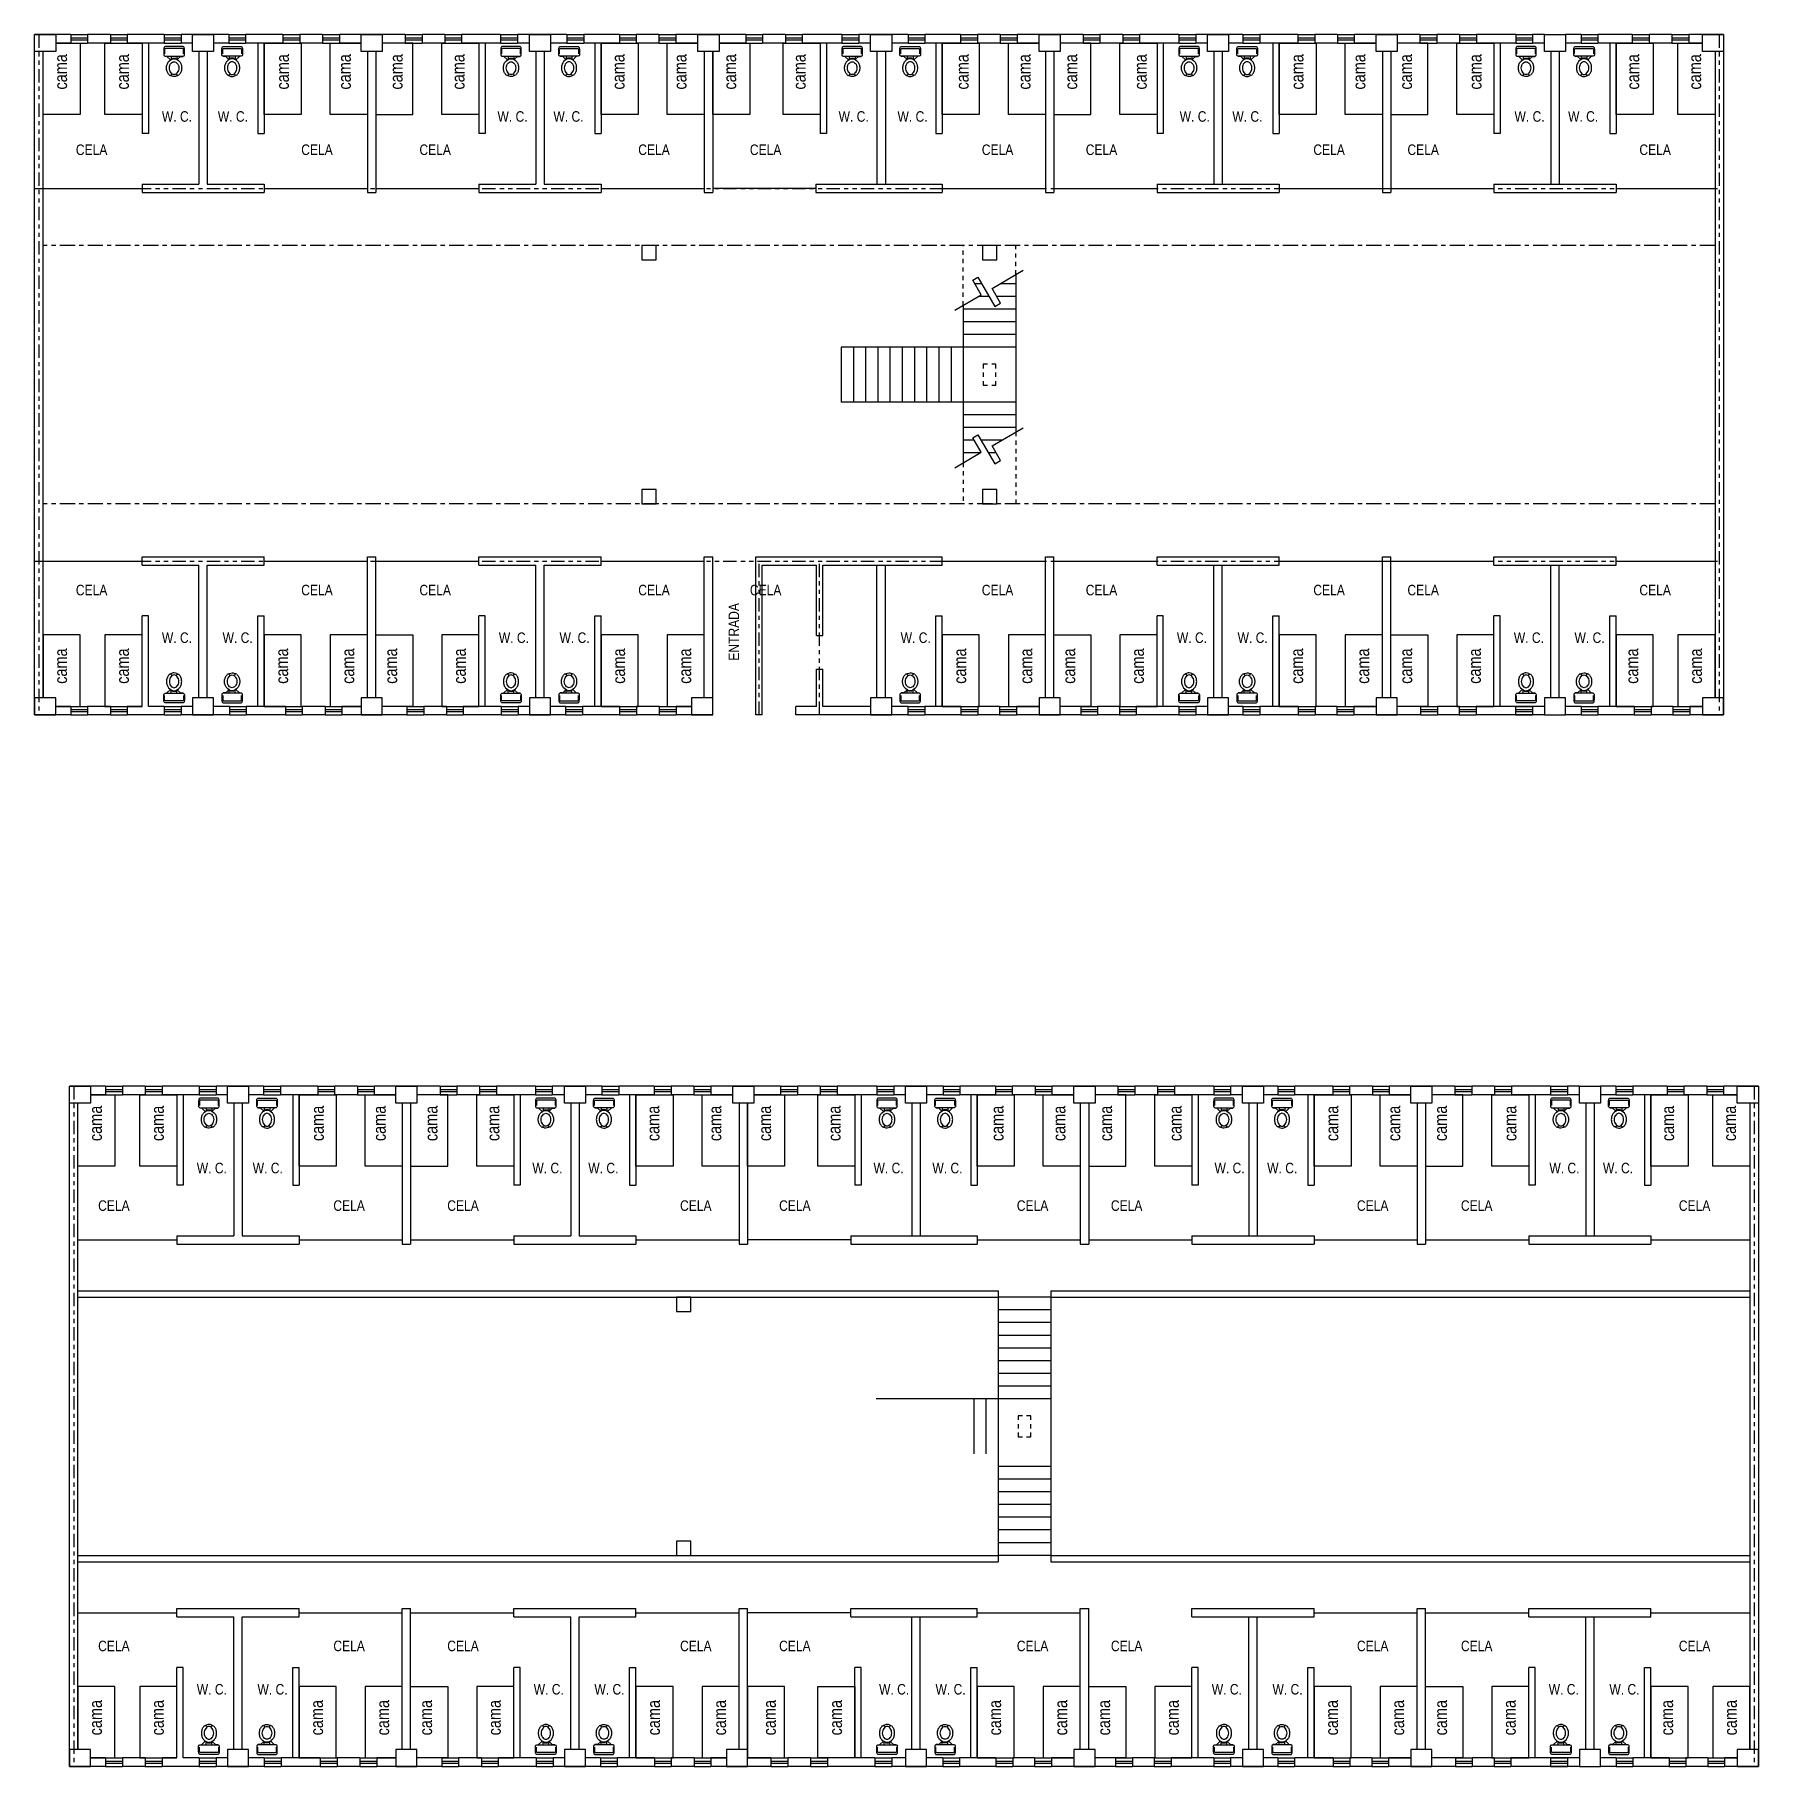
# Model space of a CAD drawing. Header units: millimetres. Extents: x 152.1 to 193, y 84.4 to 125.5.
import ezdxf

# ---------------------------------------------------------------- set-up
doc = ezdxf.new("R2010")
doc.units = ezdxf.units.MM
doc.header["$LTSCALE"] = 0.01
for name, pattern in [('ACAD_ISO03W100', [30, 12, -18]), ('ACAD_ISO10W100', [18, 12, -3, 0, -3]), ('DOT', [6.35, 0, -6.35]), ('PHANTOM', [63.5, 31.75, -6.35, 6.35, -6.35, 6.35, -6.35])]:
    doc.linetypes.add(name, pattern=pattern)
for name, color, linetype in [('AUXILIAR', 7, 'Continuous'), ('COLUMNAS', 6, 'Continuous'), ('EJES', 8, 'PHANTOM'), ('MUROS', 5, 'Continuous'), ('PROY. LOSA', 7, 'ACAD_ISO10W100'), ('REJAS', 3, 'ZIGZAG'), ('TEXTO', 2, 'Continuous'), ('VENTANAS', 7, 'Continuous')]:
    doc.layers.add(name, color=color, linetype=linetype)
doc.styles.add('style1', font='', dxfattribs={"height": 0.25})
doc.styles.get('style1').set_extended_font_data('Abadi MT Condensed Light')
doc.linetypes.add('ZIGZAG', pattern='A,0.00254,-5.08,[131,ltypeshp.shx,S=5.08,R=0,X=-5.08,Y=0],-10.16,[131,ltypeshp.shx,S=5.08,R=180,X=5.08,Y=0],-5.08', length=20.32254)

msp = doc.modelspace()

# ---------------------------------------------------------------- texts
at = {"layer": 'AUXILIAR', "style": 'style1'}
for p in [(153.092, 122.65), (158.444, 122.65), (161.25, 122.65), (166.446, 122.65), (169.096, 122.65), (174.603, 122.65), (177.071, 122.65), (182.475, 122.65), (184.709, 122.65), (190.217, 122.65), (153.092, 112.194), (158.444, 112.194), (161.25, 112.194), (166.446, 112.194), (169.096, 112.194), (174.603, 112.194), (177.071, 112.194), (182.475, 112.194), (184.709, 112.194), (190.217, 112.194), (153.621, 97.578), (159.206, 97.578), (161.911, 97.578), (167.438, 97.578), (169.79, 97.578), (175.434, 97.578), (177.668, 97.578), (183.51, 97.578), (185.979, 97.578), (191.153, 97.578), (153.621, 87.122), (159.206, 87.122), (161.911, 87.122), (167.438, 87.122), (169.79, 87.122), (175.434, 87.122), (177.668, 87.122), (183.51, 87.122), (185.979, 87.122), (191.153, 87.122)]:
    msp.add_text('CELA', height=0.25, dxfattribs=at).set_placement(p)
at = {"layer": 'TEXTO', "style": 'style1'}
for s, height, p in [('cama', 0.3, (152.882, 124.204)), ('cama', 0.3, (154.352, 124.204)), ('cama', 0.3, (158.151, 124.204)), ('cama', 0.3, (159.621, 124.204)), ('cama', 0.3, (160.85, 124.204)), ('cama', 0.3, (162.32, 124.204)), ('cama', 0.3, (166.12, 124.204)), ('cama', 0.3, (167.59, 124.204)), ('cama', 0.3, (168.77, 124.204)), ('cama', 0.3, (170.42, 124.204)), ('cama', 0.3, (174.29, 124.204)), ('cama', 0.3, (175.76, 124.204)), ('cama', 0.3, (176.868, 124.204)), ('cama', 0.3, (178.518, 124.204)), ('cama', 0.3, (182.24, 124.204)), ('cama', 0.3, (183.71, 124.204)), ('cama', 0.3, (184.817, 124.204)), ('cama', 0.3, (186.468, 124.204)), ('cama', 0.3, (190.212, 124.204)), ('cama', 0.3, (191.682, 124.204)), ('ENTRADA', 0.25, (168.84, 110.642)), ('cama', 0.3, (152.882, 110.093)), ('cama', 0.3, (154.352, 110.093)), ('cama', 0.3, (158.132, 110.093)), ('cama', 0.3, (159.702, 110.093)), ('cama', 0.3, (160.721, 110.093)), ('cama', 0.3, (162.352, 110.093)), ('cama', 0.3, (166.132, 110.093)), ('cama', 0.3, (167.702, 110.093)), ('cama', 0.3, (174.232, 110.093)), ('cama', 0.3, (175.802, 110.093)), ('cama', 0.3, (176.821, 110.093)), ('cama', 0.3, (178.452, 110.093)), ('cama', 0.3, (182.232, 110.093)), ('cama', 0.3, (183.802, 110.093)), ('cama', 0.3, (184.821, 110.093)), ('cama', 0.3, (186.452, 110.093)), ('cama', 0.3, (190.189, 110.093)), ('cama', 0.3, (191.702, 110.093)), ('cama', 0.3, (153.71, 99.234)), ('cama', 0.3, (155.18, 99.234)), ('cama', 0.3, (158.979, 99.234)), ('cama', 0.3, (160.449, 99.234)), ('cama', 0.3, (161.678, 99.234)), ('cama', 0.3, (163.148, 99.234)), ('cama', 0.3, (166.948, 99.234)), ('cama', 0.3, (168.418, 99.234)), ('cama', 0.3, (169.598, 99.234)), ('cama', 0.3, (171.248, 99.234)), ('cama', 0.3, (175.118, 99.234)), ('cama', 0.3, (176.588, 99.234)), ('cama', 0.3, (177.696, 99.234)), ('cama', 0.3, (179.346, 99.234)), ('cama', 0.3, (183.068, 99.234)), ('cama', 0.3, (184.538, 99.234)), ('cama', 0.3, (185.646, 99.234)), ('cama', 0.3, (187.296, 99.234)), ('cama', 0.3, (191.04, 99.234)), ('cama', 0.3, (192.51, 99.234)), ('cama', 0.3, (153.71, 85.123)), ('cama', 0.3, (155.18, 85.123)), ('cama', 0.3, (158.96, 85.123)), ('cama', 0.3, (160.53, 85.123)), ('cama', 0.3, (161.549, 85.123)), ('cama', 0.3, (163.18, 85.123)), ('cama', 0.3, (166.96, 85.123)), ('cama', 0.3, (168.53, 85.123)), ('cama', 0.3, (169.712, 85.123)), ('cama', 0.3, (171.282, 85.123)), ('cama', 0.3, (175.06, 85.123)), ('cama', 0.3, (176.63, 85.123)), ('cama', 0.3, (177.649, 85.123)), ('cama', 0.3, (179.28, 85.123)), ('cama', 0.3, (183.06, 85.123)), ('cama', 0.3, (184.63, 85.123)), ('cama', 0.3, (185.649, 85.123)), ('cama', 0.3, (187.28, 85.123)), ('cama', 0.3, (191.017, 85.123)), ('cama', 0.3, (192.53, 85.123))]:
    msp.add_text(s, height=height, rotation=90, dxfattribs=at).set_placement(p)
for p in [(155.135, 123.44), (156.463, 123.44), (163.103, 123.44), (164.431, 123.44), (171.203, 123.44), (172.601, 123.44), (179.301, 123.44), (180.551, 123.44), (187.251, 123.44), (188.523, 123.44), (155.135, 111.063), (156.576, 111.063), (163.135, 111.063), (164.576, 111.063), (172.676, 111.063), (179.235, 111.063), (180.676, 111.063), (187.235, 111.063), (188.676, 111.063), (155.963, 98.47), (157.291, 98.47), (163.931, 98.47), (165.259, 98.47), (172.031, 98.47), (173.429, 98.47), (180.129, 98.47), (181.379, 98.47), (188.079, 98.47), (189.351, 98.47), (155.963, 86.093), (157.404, 86.093), (163.963, 86.093), (165.404, 86.093), (172.163, 86.093), (173.504, 86.093), (180.063, 86.093), (181.504, 86.093), (188.063, 86.093), (189.504, 86.093)]:
    msp.add_text('W. C.', height=0.25, dxfattribs=at).set_placement(p)

# ---------------------------------------------------------------- blocks, each defined once
blk = doc.blocks.new('WC')
at = {"layer": 'AUXILIAR', "color": 0}
for p, q in [((-0.313, 0.207), (-0.313, 0.07)), ((-0.293, 0.198), (-0.293, 0.09)), ((0.147, 0.268), (-0.284, 0.268)), ((-0.284, 0.041), (0.147, 0.041)), ((0.137, 0.217), (-0.274, 0.217)), ((-0.248, 0.041), (-0.156, -0.052)), ((-0.149, 0.041), (-0.137, 0.029)), ((-0.137, 0.041), (-0.137, -0.041)), ((0, 0.041), (0, -0.041)), ((0.091, 0.041), (0.006, -0.044)), ((0.092, 0.027), (0.146, 0.027)), ((0.156, 0.09), (0.156, 0.198)), ((0.176, 0.07), (0.176, 0.207)), ((-0.108, -0.008), (-0.029, -0.008)), ((-0.068, -0.008), (-0.068, -0.022)), ((0.001, -0.355), (-0.002, -0.358))]:
    blk.add_line(p, q, dxfattribs=at)
for points in [[(-0.178, -0.412, -0.039981), (-0.198, -0.39, -0.089732), (-0.236, -0.322, -0.081458), (-0.249, -0.24, -0.081458), (-0.236, -0.158, -0.089732), (-0.198, -0.09, -0.204334), (-0.068, -0.022, -0.099185)], [(-0.134, -0.359, -0.035206), (-0.145, -0.347, -0.089732), (-0.171, -0.3, -0.081458), (-0.181, -0.24, -0.081458), (-0.171, -0.18, -0.089732), (-0.145, -0.133, -0.104601), (-0.107, -0.103, -0.118253), (-0.068, -0.093, -0.118253)], [(-0.013, -0.379, -0.028959), (-0.026, -0.386, -0.118253), (-0.068, -0.397, -0.118253), (-0.111, -0.386, -0.023213), (-0.122, -0.38, -0.089732)], [(-0.068, -0.022, -0.204334), (0.061, -0.09, -0.089732), (0.099, -0.158, -0.081458), (0.112, -0.24, -0.081458), (0.099, -0.322, -0.089732), (0.061, -0.39, -0.038067), (0.042, -0.411, -0.007959)], [(-0.068, -0.093, -0.118253), (-0.03, -0.103, -0.104601), (0.008, -0.133, -0.089732), (0.034, -0.18, -0.081458), (0.044, -0.24, -0.081458), (0.034, -0.3, -0.089732), (0.008, -0.347, -0.023109), (0.001, -0.355, -0.118253)], [(0.018, -0.417, -0.035601), (-0.003, -0.43, -0.118253), (-0.068, -0.445, -0.154912), (-0.151, -0.419, -0.104601)]]:
    blk.add_lwpolyline(points, format="xyb", dxfattribs=at)
for centre, radius, start, end in [((-0.243, 0.211), 0.07, 125.4176, 182.8051), ((-0.284, 0.07), 0.0293, 180, 270), ((-0.274, 0.198), 0.0196, 90, 180), ((0.137, 0.198), 0.0196, 360, 90), ((0.106, 0.211), 0.07, 357.1949, 54.5824), ((0.147, 0.07), 0.0293, 270, 0), ((-0.156, -0.385), 0.0342, 230.1833, 50.1833), ((-0.145, -0.004), 0.038, 282.8891, 354.0625), ((0.042, 0.026), 0.0793, 205.3284, 237.7201), ((0.021, -0.383), 0.0342, 133.0507, 306.2647)]:
    blk.add_arc(centre, radius, start, end, dxfattribs=at)

# ---------------------------------------------------------------- linework, layer by layer
at = {"layer": 'AUXILIAR', "linetype": 'ACAD_ISO03W100', "ltscale": 0.5}
for p, q in [((174.163, 119.081), (174.163, 120.498)), ((175.413, 119.812), (175.413, 120.498)), ((175.413, 116.071), (175.413, 114.368)), ((174.163, 115.34), (174.163, 114.368))]:
    msp.add_line(p, q, dxfattribs=at)
at = {"layer": 'AUXILIAR'}
for p, q in [((175.413, 119.812), (175.413, 116.071)), ((174.599, 119.592), (174.439, 119.592)), ((174.775, 119.29), (174.521, 119.29)), ((175.413, 119.29), (174.958, 119.29)), ((175.413, 119.592), (175.037, 119.592)), ((174.163, 119.081), (174.163, 115.34)), ((175.413, 118.988), (174.163, 118.988)), ((175.413, 118.686), (174.163, 118.686)), ((175.413, 118.083), (171.263, 118.083)), ((171.263, 118.083), (171.263, 116.783)), ((171.553, 118.083), (171.553, 116.783)), ((171.843, 118.083), (171.843, 116.783)), ((172.133, 118.083), (172.133, 116.783)), ((172.423, 118.083), (172.423, 116.783)), ((172.713, 118.083), (172.713, 116.783)), ((173.003, 118.083), (173.003, 116.783)), ((173.293, 118.083), (173.293, 116.783)), ((173.583, 118.083), (173.583, 116.783)), ((173.873, 118.083), (173.873, 116.783)), ((175.413, 118.385), (174.163, 118.385)), ((175.413, 116.783), (171.263, 116.783)), ((175.413, 116.481), (174.163, 116.481)), ((175.413, 116.179), (174.163, 116.179)), ((174.424, 115.877), (174.163, 115.877)), ((174.565, 115.575), (174.163, 115.575)), ((175.081, 115.877), (174.584, 115.877)), ((174.943, 115.575), (174.76, 115.575)), ((174.991, 95.527), (174.991, 89.397)), ((176.241, 95.527), (174.991, 95.527)), ((176.241, 95.527), (176.241, 89.397)), ((176.241, 95.226), (174.991, 95.226)), ((176.241, 94.924), (174.991, 94.924)), ((176.241, 94.622), (174.991, 94.622)), ((176.241, 94.32), (174.991, 94.32)), ((176.241, 94.018), (174.991, 94.018)), ((176.241, 93.716), (174.991, 93.716)), ((176.241, 93.414), (174.991, 93.414)), ((176.241, 93.112), (172.091, 93.112)), ((174.411, 93.112), (174.411, 91.812)), ((174.701, 93.112), (174.701, 91.812)), ((176.241, 91.511), (174.991, 91.511)), ((176.241, 91.209), (174.991, 91.209)), ((176.241, 90.907), (174.991, 90.907)), ((176.241, 90.605), (174.991, 90.605)), ((176.241, 90.303), (174.991, 90.303)), ((176.241, 90.001), (174.991, 90.001)), ((176.241, 89.699), (174.991, 89.699)), ((176.241, 89.397), (174.991, 89.397))]:
    msp.add_line(p, q, dxfattribs=at)
for points in [[(152.613, 125.308), (153.193, 125.308), (153.193, 123.608), (152.313, 123.608), (152.313, 125.108)], [(160.013, 125.108), (160.013, 123.608), (159.133, 123.608), (159.133, 125.308), (159.863, 125.308)], [(160.213, 125.108), (160.213, 123.608), (161.093, 123.608), (161.093, 125.308), (160.363, 125.308)], [(168.013, 125.108), (168.013, 123.608), (167.133, 123.608), (167.133, 125.308), (167.863, 125.308)], [(168.363, 125.308), (169.093, 125.308), (169.093, 123.608), (168.213, 123.608), (168.213, 125.108)], [(176.113, 125.108), (176.113, 123.608), (175.233, 123.608), (175.233, 125.308), (175.963, 125.308)], [(176.313, 125.108), (176.313, 123.608), (177.193, 123.608), (177.193, 125.308), (176.463, 125.308)], [(184.113, 125.108), (184.113, 123.608), (183.233, 123.608), (183.233, 125.308), (183.963, 125.308)], [(184.313, 125.108), (184.313, 123.608), (185.193, 123.608), (185.193, 125.308), (184.463, 125.308)], [(192.013, 125.108), (192.013, 123.608), (191.133, 123.608), (191.133, 125.308), (191.713, 125.308)], [(173.965, 118.965), (174.591, 119.331), (174.389, 119.676), (174.508, 119.746), (174.912, 119.056), (175.049, 119.135), (174.847, 119.481), (175.587, 119.914)], [(173.965, 115.224), (174.591, 115.591), (174.389, 115.936), (174.508, 116.005), (174.912, 115.315), (175.049, 115.395), (174.847, 115.74), (175.587, 116.173)], [(152.613, 109.558), (153.193, 109.558), (153.193, 111.258), (152.313, 111.258), (152.313, 109.758)], [(160.013, 109.758), (160.013, 111.258), (159.133, 111.258), (159.133, 109.558), (159.863, 109.558)], [(160.213, 109.758), (160.213, 111.258), (161.093, 111.258), (161.093, 109.558), (160.363, 109.558)], [(168.013, 109.758), (168.013, 111.258), (167.133, 111.258), (167.133, 109.558), (167.713, 109.558)], [(176.113, 109.758), (176.113, 111.258), (175.233, 111.258), (175.233, 109.558), (175.963, 109.558)], [(176.313, 109.758), (176.313, 111.258), (177.193, 111.258), (177.193, 109.558), (176.463, 109.558)], [(184.113, 109.758), (184.113, 111.258), (183.233, 111.258), (183.233, 109.558), (183.963, 109.558)], [(184.313, 109.758), (184.313, 111.258), (185.193, 111.258), (185.193, 109.558), (184.463, 109.558)], [(192.013, 109.758), (192.013, 111.258), (191.133, 111.258), (191.133, 109.558), (191.713, 109.558)], [(153.441, 100.337), (154.021, 100.337), (154.021, 98.637), (153.141, 98.637), (153.141, 100.137)], [(160.841, 100.137), (160.841, 98.637), (159.961, 98.637), (159.961, 100.337), (160.691, 100.337)], [(161.041, 100.137), (161.041, 98.637), (161.921, 98.637), (161.921, 100.337), (161.191, 100.337)], [(168.841, 100.137), (168.841, 98.637), (167.961, 98.637), (167.961, 100.337), (168.691, 100.337)], [(169.191, 100.337), (169.921, 100.337), (169.921, 98.637), (169.041, 98.637), (169.041, 100.137)], [(176.941, 100.137), (176.941, 98.637), (176.061, 98.637), (176.061, 100.337), (176.791, 100.337)], [(177.141, 100.137), (177.141, 98.637), (178.021, 98.637), (178.021, 100.337), (177.291, 100.337)], [(184.941, 100.137), (184.941, 98.637), (184.061, 98.637), (184.061, 100.337), (184.791, 100.337)], [(185.141, 100.137), (185.141, 98.637), (186.021, 98.637), (186.021, 100.337), (185.291, 100.337)], [(192.841, 100.137), (192.841, 98.637), (191.961, 98.637), (191.961, 100.337), (192.541, 100.337)], [(153.441, 84.587), (154.021, 84.587), (154.021, 86.287), (153.141, 86.287), (153.141, 84.787)], [(160.841, 84.787), (160.841, 86.287), (159.961, 86.287), (159.961, 84.587), (160.691, 84.587)], [(161.041, 84.787), (161.041, 86.287), (161.921, 86.287), (161.921, 84.587), (161.191, 84.587)], [(168.841, 84.787), (168.841, 86.287), (167.961, 86.287), (167.961, 84.587), (168.541, 84.587)], [(169.921, 84.587), (169.921, 86.287), (169.041, 86.287), (169.041, 84.587), (169.921, 84.587)], [(176.941, 84.787), (176.941, 86.287), (176.061, 86.287), (176.061, 84.587), (176.791, 84.587)], [(177.141, 84.787), (177.141, 86.287), (178.021, 86.287), (178.021, 84.587), (177.291, 84.587)], [(184.941, 84.787), (184.941, 86.287), (184.061, 86.287), (184.061, 84.587), (184.791, 84.587)], [(185.141, 84.787), (185.141, 86.287), (186.021, 86.287), (186.021, 84.587), (185.291, 84.587)], [(192.841, 84.787), (192.841, 86.287), (191.961, 86.287), (191.961, 84.587), (192.541, 84.587)]]:
    msp.add_lwpolyline(points, dxfattribs=at)
for points in [[(153.783, 125.308), (154.663, 125.308), (154.663, 123.608), (153.783, 123.608)], [(157.563, 125.308), (158.443, 125.308), (158.443, 123.608), (157.563, 123.608)], [(161.783, 125.308), (162.663, 125.308), (162.663, 123.608), (161.783, 123.608)], [(165.563, 125.308), (166.443, 125.308), (166.443, 123.608), (165.563, 123.608)], [(169.883, 125.308), (170.763, 125.308), (170.763, 123.608), (169.883, 123.608)], [(173.663, 125.308), (174.543, 125.308), (174.543, 123.608), (173.663, 123.608)], [(177.883, 125.308), (178.763, 125.308), (178.763, 123.608), (177.883, 123.608)], [(181.663, 125.308), (182.543, 125.308), (182.543, 123.608), (181.663, 123.608)], [(185.883, 125.308), (186.763, 125.308), (186.763, 123.608), (185.883, 123.608)], [(189.663, 125.308), (190.543, 125.308), (190.543, 123.608), (189.663, 123.608)], [(153.783, 109.558), (154.663, 109.558), (154.663, 111.258), (153.783, 111.258)], [(157.563, 109.558), (158.443, 109.558), (158.443, 111.258), (157.563, 111.258)], [(161.783, 109.558), (162.663, 109.558), (162.663, 111.258), (161.783, 111.258)], [(165.563, 109.558), (166.443, 109.558), (166.443, 111.258), (165.563, 111.258)], [(173.663, 109.558), (174.543, 109.558), (174.543, 111.258), (173.663, 111.258)], [(177.883, 109.558), (178.763, 109.558), (178.763, 111.258), (177.883, 111.258)], [(181.663, 109.558), (182.543, 109.558), (182.543, 111.258), (181.663, 111.258)], [(185.883, 109.558), (186.763, 109.558), (186.763, 111.258), (185.883, 111.258)], [(189.663, 109.558), (190.543, 109.558), (190.543, 111.258), (189.663, 111.258)], [(154.611, 100.337), (155.491, 100.337), (155.491, 98.637), (154.611, 98.637)], [(158.391, 100.337), (159.271, 100.337), (159.271, 98.637), (158.391, 98.637)], [(162.611, 100.337), (163.491, 100.337), (163.491, 98.637), (162.611, 98.637)], [(166.391, 100.337), (167.271, 100.337), (167.271, 98.637), (166.391, 98.637)], [(170.711, 100.337), (171.591, 100.337), (171.591, 98.637), (170.711, 98.637)], [(174.491, 100.337), (175.371, 100.337), (175.371, 98.637), (174.491, 98.637)], [(178.711, 100.337), (179.591, 100.337), (179.591, 98.637), (178.711, 98.637)], [(182.491, 100.337), (183.371, 100.337), (183.371, 98.637), (182.491, 98.637)], [(186.711, 100.337), (187.591, 100.337), (187.591, 98.637), (186.711, 98.637)], [(190.491, 100.337), (191.371, 100.337), (191.371, 98.637), (190.491, 98.637)], [(154.611, 84.587), (155.491, 84.587), (155.491, 86.287), (154.611, 86.287)], [(158.391, 84.587), (159.271, 84.587), (159.271, 86.287), (158.391, 86.287)], [(162.611, 84.587), (163.491, 84.587), (163.491, 86.287), (162.611, 86.287)], [(166.391, 84.587), (167.271, 84.587), (167.271, 86.287), (166.391, 86.287)], [(171.591, 84.587), (170.711, 84.587), (170.711, 86.287), (171.591, 86.287)], [(174.491, 84.587), (175.371, 84.587), (175.371, 86.287), (174.491, 86.287)], [(178.711, 84.587), (179.591, 84.587), (179.591, 86.287), (178.711, 86.287)], [(182.491, 84.587), (183.371, 84.587), (183.371, 86.287), (182.491, 86.287)], [(186.711, 84.587), (187.591, 84.587), (187.591, 86.287), (186.711, 86.287)], [(190.491, 84.587), (191.371, 84.587), (191.371, 86.287), (190.491, 86.287)]]:
    msp.add_lwpolyline(points, close=True, dxfattribs=at)
at = {"layer": 'COLUMNAS'}
for points in [[(152.113, 125.508), (152.613, 125.508), (152.613, 125.108), (152.113, 125.108)], [(155.863, 125.508), (156.363, 125.508), (156.363, 125.108), (155.863, 125.108)], [(159.863, 125.508), (160.363, 125.508), (160.363, 125.108), (159.863, 125.108)], [(163.863, 125.508), (164.363, 125.508), (164.363, 125.108), (163.863, 125.108)], [(167.863, 125.508), (168.363, 125.508), (168.363, 125.108), (167.863, 125.108)], [(171.963, 125.508), (172.463, 125.508), (172.463, 125.108), (171.963, 125.108)], [(175.963, 125.508), (176.463, 125.508), (176.463, 125.108), (175.963, 125.108)], [(179.963, 125.508), (180.463, 125.508), (180.463, 125.108), (179.963, 125.108)], [(183.963, 125.508), (184.463, 125.508), (184.463, 125.108), (183.963, 125.108)], [(187.963, 125.508), (188.463, 125.508), (188.463, 125.108), (187.963, 125.108)], [(191.713, 125.508), (192.213, 125.508), (192.213, 125.108), (191.713, 125.108)], [(166.528, 120.158), (166.868, 120.158), (166.868, 120.498), (166.528, 120.498)], [(174.618, 120.158), (174.958, 120.158), (174.958, 120.498), (174.618, 120.498)], [(166.528, 114.368), (166.868, 114.368), (166.868, 114.708), (166.528, 114.708)], [(174.618, 114.368), (174.958, 114.368), (174.958, 114.708), (174.618, 114.708)], [(152.113, 109.358), (152.613, 109.358), (152.613, 109.758), (152.113, 109.758)], [(155.863, 109.358), (156.363, 109.358), (156.363, 109.758), (155.863, 109.758)], [(159.863, 109.358), (160.363, 109.358), (160.363, 109.758), (159.863, 109.758)], [(163.863, 109.358), (164.363, 109.358), (164.363, 109.758), (163.863, 109.758)], [(167.713, 109.358), (168.213, 109.358), (168.213, 109.758), (167.713, 109.758)], [(171.963, 109.358), (172.463, 109.358), (172.463, 109.758), (171.963, 109.758)], [(175.963, 109.358), (176.463, 109.358), (176.463, 109.758), (175.963, 109.758)], [(179.963, 109.358), (180.463, 109.358), (180.463, 109.758), (179.963, 109.758)], [(183.963, 109.358), (184.463, 109.358), (184.463, 109.758), (183.963, 109.758)], [(187.963, 109.358), (188.463, 109.358), (188.463, 109.758), (187.963, 109.758)], [(191.713, 109.358), (192.213, 109.358), (192.213, 109.758), (191.713, 109.758)], [(152.941, 100.537), (153.441, 100.537), (153.441, 100.137), (152.941, 100.137)], [(156.691, 100.537), (157.191, 100.537), (157.191, 100.137), (156.691, 100.137)], [(160.691, 100.537), (161.191, 100.537), (161.191, 100.137), (160.691, 100.137)], [(164.691, 100.537), (165.191, 100.537), (165.191, 100.137), (164.691, 100.137)], [(168.691, 100.537), (169.191, 100.537), (169.191, 100.137), (168.691, 100.137)], [(172.791, 100.537), (173.291, 100.537), (173.291, 100.137), (172.791, 100.137)], [(176.791, 100.537), (177.291, 100.537), (177.291, 100.137), (176.791, 100.137)], [(180.791, 100.537), (181.291, 100.537), (181.291, 100.137), (180.791, 100.137)], [(184.791, 100.537), (185.291, 100.537), (185.291, 100.137), (184.791, 100.137)], [(188.791, 100.537), (189.291, 100.537), (189.291, 100.137), (188.791, 100.137)], [(192.541, 100.537), (193.041, 100.537), (193.041, 100.137), (192.541, 100.137)], [(167.356, 95.187), (167.696, 95.187), (167.696, 95.527), (167.356, 95.527)], [(167.356, 89.397), (167.696, 89.397), (167.696, 89.737), (167.356, 89.737)], [(152.941, 84.387), (153.441, 84.387), (153.441, 84.787), (152.941, 84.787)], [(156.691, 84.387), (157.191, 84.387), (157.191, 84.787), (156.691, 84.787)], [(160.691, 84.387), (161.191, 84.387), (161.191, 84.787), (160.691, 84.787)], [(164.691, 84.387), (165.191, 84.387), (165.191, 84.787), (164.691, 84.787)], [(168.541, 84.387), (169.041, 84.387), (169.041, 84.787), (168.541, 84.787)], [(172.791, 84.387), (173.291, 84.387), (173.291, 84.787), (172.791, 84.787)], [(176.791, 84.387), (177.291, 84.387), (177.291, 84.787), (176.791, 84.787)], [(180.791, 84.387), (181.291, 84.387), (181.291, 84.787), (180.791, 84.787)], [(184.791, 84.387), (185.291, 84.387), (185.291, 84.787), (184.791, 84.787)], [(188.791, 84.387), (189.291, 84.387), (189.291, 84.787), (188.791, 84.787)], [(192.541, 84.387), (193.041, 84.387), (193.041, 84.787), (192.541, 84.787)]]:
    msp.add_lwpolyline(points, close=True, dxfattribs=at)
at = {"layer": 'COLUMNAS', "linetype": 'DOT'}
for points in [[(174.638, 117.183), (174.938, 117.183), (174.938, 117.683), (174.638, 117.683)], [(175.466, 92.212), (175.766, 92.212), (175.766, 92.712), (175.466, 92.712)]]:
    msp.add_lwpolyline(points, close=True, dxfattribs=at)
at = {"layer": 'EJES'}
for p, q in [((152.213, 125.508), (152.213, 109.358)), ((192.113, 125.508), (192.113, 109.358)), ((152.113, 121.858), (192.113, 121.858)), ((152.113, 121.858), (192.113, 121.858)), ((152.113, 113.008), (192.113, 113.008)), ((169.313, 109.358), (169.313, 113.008)), ((170.751, 109.358), (170.751, 113.008)), ((153.041, 100.537), (153.041, 84.387)), ((192.941, 100.537), (192.941, 84.387))]:
    msp.add_line(p, q, dxfattribs=at)
at = {"layer": 'MUROS'}
for p, q in [((152.113, 109.358), (152.113, 125.508)), ((152.97, 125.508), (152.113, 125.508)), ((152.97, 125.508), (152.97, 125.308)), ((153.37, 125.508), (153.37, 125.308)), ((153.911, 125.508), (153.37, 125.508)), ((153.911, 125.508), (153.911, 125.308)), ((154.311, 125.508), (154.311, 125.308)), ((155.192, 125.508), (154.311, 125.508)), ((155.192, 125.508), (155.192, 125.308)), ((155.592, 125.508), (155.592, 125.308)), ((156.722, 125.508), (155.592, 125.508)), ((156.722, 125.508), (156.722, 125.308)), ((157.122, 125.508), (157.122, 125.308)), ((158.008, 125.508), (157.122, 125.508)), ((158.008, 125.508), (158.008, 125.308)), ((158.408, 125.508), (158.408, 125.308)), ((158.949, 125.508), (158.408, 125.508)), ((158.949, 125.508), (158.949, 125.308)), ((159.349, 125.508), (159.349, 125.308)), ((160.911, 125.508), (159.349, 125.508)), ((160.911, 125.508), (160.911, 125.308)), ((161.311, 125.508), (161.311, 125.308)), ((161.851, 125.508), (161.311, 125.508)), ((161.851, 125.508), (161.851, 125.308)), ((162.251, 125.508), (162.251, 125.308)), ((163.175, 125.508), (162.251, 125.508)), ((163.175, 125.508), (163.175, 125.308)), ((163.575, 125.508), (163.575, 125.308)), ((164.753, 125.508), (163.575, 125.508)), ((164.753, 125.508), (164.753, 125.308)), ((165.997, 125.508), (165.153, 125.508)), ((165.153, 125.508), (165.153, 125.308)), ((165.997, 125.508), (165.997, 125.308)), ((166.397, 125.508), (166.397, 125.308)), ((166.938, 125.508), (166.397, 125.508)), ((166.938, 125.508), (166.938, 125.308)), ((168.213, 125.508), (167.338, 125.508)), ((167.338, 125.508), (167.338, 125.308)), ((168.998, 125.508), (168.213, 125.508)), ((168.998, 125.508), (168.998, 125.308)), ((169.398, 125.508), (169.398, 125.308)), ((169.939, 125.508), (169.398, 125.508)), ((169.939, 125.508), (169.939, 125.308)), ((170.339, 125.508), (170.339, 125.308)), ((171.283, 125.508), (170.339, 125.508)), ((171.283, 125.508), (171.283, 125.308)), ((171.683, 125.508), (171.683, 125.308)), ((172.854, 125.508), (171.683, 125.508)), ((172.854, 125.508), (172.854, 125.308)), ((173.254, 125.508), (173.254, 125.308)), ((174.098, 125.508), (173.254, 125.508)), ((174.098, 125.508), (174.098, 125.308)), ((174.498, 125.508), (174.498, 125.308)), ((175.039, 125.508), (174.498, 125.508)), ((175.039, 125.508), (175.039, 125.308)), ((175.439, 125.508), (175.439, 125.308)), ((177.008, 125.508), (175.439, 125.508)), ((177.008, 125.508), (177.008, 125.308)), ((177.408, 125.508), (177.408, 125.308)), ((177.949, 125.508), (177.408, 125.508)), ((177.949, 125.508), (177.949, 125.308)), ((178.349, 125.508), (178.349, 125.308)), ((179.282, 125.508), (178.349, 125.508)), ((179.282, 125.508), (179.282, 125.308)), ((179.682, 125.508), (179.682, 125.308)), ((180.803, 125.508), (179.682, 125.508)), ((180.803, 125.508), (180.803, 125.308)), ((181.203, 125.508), (181.203, 125.308)), ((182.107, 125.508), (181.203, 125.508)), ((182.107, 125.508), (182.107, 125.308)), ((182.507, 125.508), (182.507, 125.308)), ((183.048, 125.508), (182.507, 125.508)), ((183.048, 125.508), (183.048, 125.308)), ((183.448, 125.508), (183.448, 125.308)), ((185.007, 125.508), (183.448, 125.508)), ((185.007, 125.508), (185.007, 125.308)), ((185.407, 125.508), (185.407, 125.308)), ((185.948, 125.508), (185.407, 125.508)), ((185.948, 125.508), (185.948, 125.308)), ((186.348, 125.508), (186.348, 125.308)), ((187.281, 125.508), (186.348, 125.508)), ((187.281, 125.508), (187.281, 125.308)), ((187.963, 125.508), (187.681, 125.508)), ((187.681, 125.508), (187.681, 125.308)), ((188.832, 125.508), (188.463, 125.508)), ((188.832, 125.508), (188.832, 125.308)), ((189.232, 125.508), (189.232, 125.308)), ((190.046, 125.508), (189.232, 125.508)), ((190.046, 125.508), (190.046, 125.308)), ((190.446, 125.508), (190.446, 125.308)), ((190.987, 125.508), (190.446, 125.508)), ((190.987, 125.508), (190.987, 125.308)), ((192.213, 125.508), (191.387, 125.508)), ((191.387, 125.508), (191.387, 125.308)), ((192.213, 125.508), (192.213, 109.358)), ((152.313, 109.758), (152.313, 125.108)), ((152.97, 125.308), (152.613, 125.308)), ((153.911, 125.308), (153.37, 125.308)), ((155.192, 125.308), (154.311, 125.308)), ((154.663, 125.308), (154.663, 123.158)), ((154.813, 125.308), (154.813, 123.158)), ((155.863, 125.308), (155.592, 125.308)), ((156.013, 125.108), (156.013, 121.958)), ((156.213, 125.108), (156.213, 121.958)), ((156.722, 125.308), (156.363, 125.308)), ((158.008, 125.308), (157.122, 125.308)), ((157.413, 125.308), (157.413, 123.158)), ((157.563, 125.308), (157.563, 123.158)), ((158.949, 125.308), (158.408, 125.308)), ((159.863, 125.308), (159.349, 125.308)), ((160.013, 125.108), (160.013, 121.758)), ((160.213, 125.108), (160.213, 121.758)), ((160.911, 125.308), (160.363, 125.308)), ((161.851, 125.308), (161.311, 125.308)), ((163.175, 125.308), (162.251, 125.308)), ((162.663, 125.308), (162.663, 123.158)), ((162.813, 125.308), (162.813, 123.158)), ((163.863, 125.308), (163.575, 125.308)), ((164.013, 125.108), (164.013, 121.958)), ((164.213, 125.108), (164.213, 121.958)), ((164.753, 125.308), (164.363, 125.308)), ((165.997, 125.308), (165.153, 125.308)), ((165.413, 125.308), (165.413, 123.158)), ((165.563, 125.308), (165.563, 123.158)), ((166.938, 125.308), (166.397, 125.308)), ((167.863, 125.308), (167.338, 125.308)), ((168.013, 125.108), (168.013, 121.758)), ((168.213, 125.108), (168.213, 121.758)), ((168.998, 125.308), (168.363, 125.308)), ((169.939, 125.308), (169.398, 125.308)), ((171.283, 125.308), (170.339, 125.308)), ((170.763, 125.308), (170.763, 123.158)), ((170.913, 125.308), (170.913, 123.158)), ((171.963, 125.308), (171.683, 125.308)), ((172.113, 125.108), (172.113, 121.958)), ((172.313, 125.108), (172.313, 121.958)), ((172.854, 125.308), (172.463, 125.308)), ((174.098, 125.308), (173.254, 125.308)), ((173.513, 125.308), (173.513, 123.158)), ((173.663, 125.308), (173.663, 123.158)), ((175.039, 125.308), (174.498, 125.308)), ((175.963, 125.308), (175.439, 125.308)), ((176.113, 125.108), (176.113, 121.758)), ((176.313, 125.108), (176.313, 121.758)), ((177.008, 125.308), (176.463, 125.308)), ((177.949, 125.308), (177.408, 125.308)), ((179.282, 125.308), (178.349, 125.308)), ((178.763, 125.308), (178.763, 123.158)), ((178.913, 125.308), (178.913, 123.158)), ((179.963, 125.308), (179.682, 125.308)), ((180.113, 125.108), (180.113, 121.958)), ((180.313, 125.108), (180.313, 121.958)), ((180.803, 125.308), (180.463, 125.308)), ((182.107, 125.308), (181.203, 125.308)), ((181.513, 125.308), (181.513, 123.158)), ((181.663, 125.308), (181.663, 123.158)), ((183.048, 125.308), (182.507, 125.308)), ((183.963, 125.308), (183.448, 125.308)), ((184.113, 125.108), (184.113, 121.758)), ((184.313, 125.108), (184.313, 121.758)), ((185.007, 125.308), (184.463, 125.308)), ((185.948, 125.308), (185.407, 125.308)), ((187.281, 125.308), (186.348, 125.308)), ((186.763, 125.308), (186.763, 123.158)), ((186.913, 125.308), (186.913, 123.158)), ((187.963, 125.308), (187.681, 125.308)), ((188.113, 125.108), (188.113, 121.958)), ((188.313, 125.108), (188.313, 121.958)), ((188.832, 125.308), (188.463, 125.308)), ((190.046, 125.308), (189.232, 125.308)), ((189.513, 125.308), (189.513, 123.158)), ((189.663, 125.308), (189.663, 123.158)), ((190.987, 125.308), (190.446, 125.308)), ((191.713, 125.308), (191.387, 125.308)), ((192.013, 125.108), (192.013, 109.758)), ((154.813, 123.158), (154.663, 123.158)), ((157.413, 123.158), (157.563, 123.158)), ((162.813, 123.158), (162.663, 123.158)), ((165.413, 123.158), (165.563, 123.158)), ((170.913, 123.158), (170.763, 123.158)), ((173.513, 123.158), (173.663, 123.158)), ((178.913, 123.158), (178.763, 123.158)), ((181.513, 123.158), (181.663, 123.158)), ((186.913, 123.158), (186.763, 123.158)), ((189.513, 123.158), (189.663, 123.158)), ((154.663, 121.958), (156.013, 121.958)), ((154.663, 121.958), (154.663, 121.758)), ((154.663, 121.758), (157.563, 121.758)), ((156.213, 121.958), (157.563, 121.958)), ((157.563, 121.958), (157.563, 121.758)), ((160.013, 121.758), (160.213, 121.758)), ((162.663, 121.958), (162.663, 121.758)), ((162.663, 121.958), (164.013, 121.958)), ((162.663, 121.758), (165.563, 121.758)), ((164.213, 121.958), (165.563, 121.958)), ((165.563, 121.958), (165.563, 121.758)), ((168.013, 121.758), (168.213, 121.758)), ((170.663, 121.958), (172.113, 121.958)), ((170.663, 121.958), (170.663, 121.758)), ((170.663, 121.758), (173.663, 121.758)), ((170.826, 121.958), (173.663, 121.958)), ((173.663, 121.958), (173.663, 121.758)), ((176.113, 121.758), (176.313, 121.758)), ((178.763, 121.958), (181.663, 121.958)), ((178.763, 121.958), (178.763, 121.758)), ((178.763, 121.758), (181.663, 121.758)), ((181.663, 121.958), (181.663, 121.758)), ((184.113, 121.758), (184.313, 121.758)), ((186.763, 121.958), (189.663, 121.958)), ((186.763, 121.958), (186.763, 121.758)), ((186.763, 121.758), (189.663, 121.758)), ((189.663, 121.958), (189.663, 121.758)), ((154.663, 113.108), (157.563, 113.108)), ((154.663, 112.908), (154.663, 113.108)), ((157.563, 112.908), (157.563, 113.108)), ((160.013, 109.758), (160.013, 113.108)), ((160.013, 113.108), (160.213, 113.108)), ((160.213, 109.758), (160.213, 113.108)), ((162.663, 112.908), (162.663, 113.108)), ((162.663, 113.108), (165.563, 113.108)), ((165.563, 112.908), (165.563, 113.108)), ((168.013, 109.758), (168.013, 113.108)), ((168.013, 113.108), (168.213, 113.108)), ((168.213, 109.758), (168.213, 113.108)), ((169.238, 109.358), (169.238, 113.108)), ((169.238, 113.108), (173.663, 113.108)), ((173.663, 112.908), (173.663, 113.108)), ((176.113, 109.758), (176.113, 113.108)), ((176.113, 113.108), (176.313, 113.108)), ((176.313, 109.758), (176.313, 113.108)), ((178.763, 112.908), (178.763, 113.108)), ((178.763, 113.108), (181.663, 113.108)), ((181.663, 112.908), (181.663, 113.108)), ((184.113, 109.758), (184.113, 113.108)), ((184.113, 113.108), (184.313, 113.108)), ((184.313, 109.758), (184.313, 113.108)), ((186.763, 112.908), (186.763, 113.108)), ((186.763, 113.108), (189.663, 113.108)), ((189.663, 112.908), (189.663, 113.108)), ((154.663, 112.908), (156.013, 112.908)), ((156.013, 109.758), (156.013, 112.908)), ((156.213, 109.758), (156.213, 112.908)), ((156.213, 112.908), (157.563, 112.908)), ((162.663, 112.908), (164.013, 112.908)), ((164.013, 109.758), (164.013, 112.908)), ((164.213, 109.758), (164.213, 112.908)), ((164.213, 112.908), (165.563, 112.908)), ((169.388, 112.908), (170.676, 112.908)), ((169.388, 109.358), (169.388, 112.908)), ((169.388, 112.908), (170.676, 112.908)), ((170.676, 111.243), (170.676, 112.908)), ((170.826, 111.243), (170.826, 112.908)), ((170.826, 112.908), (173.663, 112.908)), ((170.826, 112.908), (172.113, 112.908)), ((172.113, 109.758), (172.113, 112.908)), ((172.313, 109.758), (172.313, 112.908)), ((178.763, 112.908), (181.663, 112.908)), ((180.113, 109.758), (180.113, 112.908)), ((180.313, 109.758), (180.313, 112.908)), ((186.763, 112.908), (189.663, 112.908)), ((188.113, 109.758), (188.113, 112.908)), ((188.313, 109.758), (188.313, 112.908)), ((154.813, 111.708), (154.663, 111.708)), ((154.663, 109.558), (154.663, 111.708)), ((154.813, 109.558), (154.813, 111.708)), ((157.413, 109.558), (157.413, 111.708)), ((157.413, 111.708), (157.563, 111.708)), ((157.563, 109.558), (157.563, 111.708)), ((162.813, 111.708), (162.663, 111.708)), ((162.663, 109.558), (162.663, 111.708)), ((162.813, 109.558), (162.813, 111.708)), ((165.413, 109.558), (165.413, 111.708)), ((165.413, 111.708), (165.563, 111.708)), ((165.563, 109.558), (165.563, 111.708)), ((173.513, 109.558), (173.513, 111.708)), ((173.513, 111.708), (173.663, 111.708)), ((173.663, 109.558), (173.663, 111.708)), ((178.913, 111.708), (178.763, 111.708)), ((178.763, 109.558), (178.763, 111.708)), ((178.913, 109.558), (178.913, 111.708)), ((181.513, 109.558), (181.513, 111.708)), ((181.513, 111.708), (181.663, 111.708)), ((181.663, 109.558), (181.663, 111.708)), ((186.913, 111.708), (186.763, 111.708)), ((186.763, 109.558), (186.763, 111.708)), ((186.913, 109.558), (186.913, 111.708)), ((189.513, 109.558), (189.513, 111.708)), ((189.513, 111.708), (189.663, 111.708)), ((189.663, 109.558), (189.663, 111.708)), ((170.676, 111.243), (170.826, 111.243)), ((170.676, 109.558), (170.676, 110.443)), ((170.676, 110.443), (170.826, 110.443)), ((170.826, 109.558), (170.826, 110.443)), ((152.97, 109.558), (152.613, 109.558)), ((152.97, 109.558), (152.97, 109.358)), ((153.37, 109.558), (153.37, 109.358)), ((153.911, 109.558), (153.37, 109.558)), ((153.911, 109.558), (153.911, 109.358)), ((154.663, 109.558), (154.311, 109.558)), ((154.311, 109.558), (154.311, 109.358)), ((155.192, 109.558), (154.813, 109.558)), ((155.192, 109.558), (155.192, 109.358)), ((155.863, 109.558), (155.592, 109.558)), ((155.592, 109.558), (155.592, 109.358)), ((156.738, 109.558), (156.363, 109.558)), ((156.738, 109.558), (156.738, 109.358)), ((157.138, 109.558), (157.138, 109.358)), ((158.067, 109.558), (157.138, 109.558)), ((158.067, 109.558), (158.067, 109.358)), ((158.467, 109.558), (158.467, 109.358)), ((159.008, 109.558), (158.467, 109.558)), ((159.008, 109.558), (159.008, 109.358)), ((159.863, 109.558), (159.408, 109.558)), ((159.408, 109.558), (159.408, 109.358)), ((160.951, 109.558), (160.363, 109.558)), ((160.951, 109.558), (160.951, 109.358)), ((161.351, 109.558), (161.351, 109.358)), ((161.892, 109.558), (161.351, 109.558)), ((161.892, 109.558), (161.892, 109.358)), ((162.292, 109.558), (162.292, 109.358)), ((163.194, 109.558), (162.292, 109.558)), ((163.194, 109.558), (163.194, 109.358)), ((163.863, 109.558), (163.594, 109.558)), ((163.594, 109.558), (163.594, 109.358)), ((164.72, 109.558), (164.363, 109.558)), ((164.72, 109.558), (164.72, 109.358)), ((166.001, 109.558), (165.12, 109.558)), ((165.12, 109.558), (165.12, 109.358)), ((166.001, 109.558), (166.001, 109.358)), ((166.401, 109.558), (166.401, 109.358)), ((166.942, 109.558), (166.401, 109.558)), ((166.942, 109.558), (166.942, 109.358)), ((167.713, 109.558), (167.342, 109.558)), ((167.342, 109.558), (167.342, 109.358)), ((170.188, 109.358), (170.188, 109.558)), ((170.676, 109.558), (170.188, 109.558)), ((171.963, 109.558), (170.826, 109.558)), ((172.848, 109.558), (172.463, 109.558)), ((172.848, 109.558), (172.848, 109.358)), ((173.248, 109.558), (173.248, 109.358)), ((174.107, 109.558), (173.248, 109.558)), ((174.107, 109.558), (174.107, 109.358)), ((174.507, 109.558), (174.507, 109.358)), ((175.026, 109.558), (174.507, 109.558)), ((175.026, 109.558), (175.026, 109.358)), ((175.963, 109.558), (175.426, 109.558)), ((175.426, 109.558), (175.426, 109.358)), ((176.953, 109.558), (176.463, 109.558)), ((176.953, 109.558), (176.953, 109.358)), ((177.353, 109.558), (177.353, 109.358)), ((177.871, 109.558), (177.353, 109.558)), ((177.871, 109.558), (177.871, 109.358)), ((178.271, 109.558), (178.271, 109.358)), ((179.283, 109.558), (178.271, 109.558)), ((179.283, 109.558), (179.283, 109.358)), ((179.963, 109.558), (179.683, 109.558)), ((179.683, 109.558), (179.683, 109.358)), ((180.803, 109.558), (180.463, 109.558)), ((180.803, 109.558), (180.803, 109.358)), ((182.116, 109.558), (181.203, 109.558)), ((181.203, 109.558), (181.203, 109.358)), ((182.116, 109.558), (182.116, 109.358)), ((182.516, 109.558), (182.516, 109.358)), ((183.034, 109.558), (182.516, 109.558)), ((183.034, 109.558), (183.034, 109.358)), ((183.963, 109.558), (183.434, 109.558)), ((183.434, 109.558), (183.434, 109.358)), ((185.02, 109.558), (184.463, 109.558)), ((185.02, 109.558), (185.02, 109.358)), ((185.42, 109.558), (185.42, 109.358)), ((185.938, 109.558), (185.42, 109.558)), ((185.938, 109.558), (185.938, 109.358)), ((187.963, 109.558), (186.338, 109.558)), ((186.338, 109.558), (186.338, 109.358)), ((187.278, 109.558), (187.278, 109.358)), ((187.678, 109.558), (187.678, 109.358)), ((188.833, 109.558), (188.463, 109.558)), ((188.833, 109.558), (188.833, 109.358)), ((189.233, 109.558), (189.233, 109.358)), ((190.094, 109.558), (189.233, 109.558)), ((190.094, 109.558), (190.094, 109.358)), ((190.494, 109.558), (190.494, 109.358)), ((191.012, 109.558), (190.494, 109.558)), ((191.012, 109.558), (191.012, 109.358)), ((191.713, 109.558), (191.412, 109.558)), ((191.412, 109.558), (191.412, 109.358)), ((152.97, 109.358), (152.113, 109.358)), ((153.911, 109.358), (153.37, 109.358)), ((155.192, 109.358), (154.311, 109.358)), ((156.738, 109.358), (155.592, 109.358)), ((158.067, 109.358), (157.138, 109.358)), ((159.008, 109.358), (158.467, 109.358)), ((160.951, 109.358), (159.408, 109.358)), ((161.892, 109.358), (161.351, 109.358)), ((163.194, 109.358), (162.292, 109.358)), ((164.72, 109.358), (163.594, 109.358)), ((166.001, 109.358), (165.12, 109.358)), ((166.942, 109.358), (166.401, 109.358)), ((168.213, 109.358), (167.342, 109.358)), ((169.388, 109.358), (169.238, 109.358)), ((172.848, 109.358), (170.188, 109.358)), ((174.107, 109.358), (173.248, 109.358)), ((175.026, 109.358), (174.507, 109.358)), ((176.953, 109.358), (175.426, 109.358)), ((177.871, 109.358), (177.353, 109.358)), ((179.283, 109.358), (178.271, 109.358)), ((180.803, 109.358), (179.683, 109.358)), ((182.116, 109.358), (181.203, 109.358)), ((183.034, 109.358), (182.516, 109.358)), ((185.02, 109.358), (183.434, 109.358)), ((185.938, 109.358), (185.42, 109.358)), ((187.963, 109.358), (186.338, 109.358)), ((188.833, 109.358), (188.463, 109.358)), ((190.094, 109.358), (189.233, 109.358)), ((191.012, 109.358), (190.494, 109.358)), ((192.213, 109.358), (191.412, 109.358)), ((152.941, 84.387), (152.941, 100.537)), ((153.798, 100.537), (152.941, 100.537)), ((153.798, 100.337), (153.441, 100.337)), ((153.798, 100.537), (153.798, 100.337)), ((154.198, 100.537), (154.198, 100.337)), ((154.739, 100.537), (154.198, 100.537)), ((154.739, 100.337), (154.198, 100.337)), ((154.739, 100.537), (154.739, 100.337)), ((155.139, 100.537), (155.139, 100.337)), ((156.02, 100.537), (155.139, 100.537)), ((156.02, 100.337), (155.139, 100.337)), ((155.491, 100.337), (155.491, 98.187)), ((155.641, 100.337), (155.641, 98.187)), ((156.02, 100.537), (156.02, 100.337)), ((156.42, 100.537), (156.42, 100.337)), ((157.55, 100.537), (156.42, 100.537)), ((156.691, 100.337), (156.42, 100.337)), ((157.55, 100.337), (157.191, 100.337)), ((157.55, 100.537), (157.55, 100.337)), ((157.95, 100.537), (157.95, 100.337)), ((158.837, 100.537), (157.95, 100.537)), ((158.837, 100.337), (157.95, 100.337)), ((158.241, 100.337), (158.241, 98.187)), ((158.391, 100.337), (158.391, 98.187)), ((158.837, 100.537), (158.837, 100.337)), ((159.237, 100.537), (159.237, 100.337)), ((159.778, 100.537), (159.237, 100.537)), ((159.778, 100.337), (159.237, 100.337)), ((159.778, 100.537), (159.778, 100.337)), ((160.178, 100.537), (160.178, 100.337)), ((161.739, 100.537), (160.178, 100.537)), ((160.691, 100.337), (160.178, 100.337)), ((161.739, 100.337), (161.191, 100.337)), ((161.739, 100.537), (161.739, 100.337)), ((162.139, 100.537), (162.139, 100.337)), ((162.68, 100.537), (162.139, 100.537)), ((162.68, 100.337), (162.139, 100.337)), ((162.68, 100.537), (162.68, 100.337)), ((163.08, 100.537), (163.08, 100.337)), ((164.003, 100.537), (163.08, 100.537)), ((164.003, 100.337), (163.08, 100.337)), ((163.491, 100.337), (163.491, 98.187)), ((163.641, 100.337), (163.641, 98.187)), ((164.003, 100.537), (164.003, 100.337)), ((164.403, 100.537), (164.403, 100.337)), ((165.582, 100.537), (164.403, 100.537)), ((164.691, 100.337), (164.403, 100.337)), ((165.582, 100.337), (165.191, 100.337)), ((165.582, 100.537), (165.582, 100.337)), ((166.825, 100.537), (165.982, 100.537)), ((165.982, 100.537), (165.982, 100.337)), ((166.825, 100.337), (165.982, 100.337)), ((166.241, 100.337), (166.241, 98.187)), ((166.391, 100.337), (166.391, 98.187)), ((166.825, 100.537), (166.825, 100.337)), ((167.225, 100.537), (167.225, 100.337)), ((167.766, 100.537), (167.225, 100.537)), ((167.766, 100.337), (167.225, 100.337)), ((167.766, 100.537), (167.766, 100.337)), ((169.041, 100.537), (168.166, 100.537)), ((168.166, 100.537), (168.166, 100.337)), ((168.691, 100.337), (168.166, 100.337)), ((169.826, 100.537), (169.041, 100.537)), ((169.826, 100.337), (169.191, 100.337)), ((169.826, 100.537), (169.826, 100.337)), ((170.226, 100.537), (170.226, 100.337)), ((170.767, 100.537), (170.226, 100.537)), ((170.767, 100.337), (170.226, 100.337)), ((170.767, 100.537), (170.767, 100.337)), ((171.167, 100.537), (171.167, 100.337)), ((172.111, 100.537), (171.167, 100.537)), ((172.111, 100.337), (171.167, 100.337)), ((171.591, 100.337), (171.591, 98.187)), ((171.741, 100.337), (171.741, 98.187)), ((172.111, 100.537), (172.111, 100.337)), ((172.511, 100.537), (172.511, 100.337)), ((173.682, 100.537), (172.511, 100.537)), ((172.791, 100.337), (172.511, 100.337)), ((173.682, 100.337), (173.291, 100.337)), ((173.682, 100.537), (173.682, 100.337)), ((174.082, 100.537), (174.082, 100.337)), ((174.926, 100.537), (174.082, 100.537)), ((174.926, 100.337), (174.082, 100.337)), ((174.341, 100.337), (174.341, 98.187)), ((174.491, 100.337), (174.491, 98.187)), ((174.926, 100.537), (174.926, 100.337)), ((175.326, 100.537), (175.326, 100.337)), ((175.867, 100.537), (175.326, 100.537)), ((175.867, 100.337), (175.326, 100.337)), ((175.867, 100.537), (175.867, 100.337)), ((176.267, 100.537), (176.267, 100.337)), ((177.836, 100.537), (176.267, 100.537)), ((176.791, 100.337), (176.267, 100.337)), ((177.836, 100.337), (177.291, 100.337)), ((177.836, 100.537), (177.836, 100.337)), ((178.236, 100.537), (178.236, 100.337)), ((178.777, 100.537), (178.236, 100.537)), ((178.777, 100.337), (178.236, 100.337)), ((178.777, 100.537), (178.777, 100.337)), ((179.177, 100.537), (179.177, 100.337)), ((180.11, 100.537), (179.177, 100.537)), ((180.11, 100.337), (179.177, 100.337)), ((179.591, 100.337), (179.591, 98.187)), ((179.741, 100.337), (179.741, 98.187)), ((180.11, 100.537), (180.11, 100.337)), ((180.51, 100.537), (180.51, 100.337)), ((181.631, 100.537), (180.51, 100.537)), ((180.791, 100.337), (180.51, 100.337)), ((181.631, 100.337), (181.291, 100.337)), ((181.631, 100.537), (181.631, 100.337)), ((182.031, 100.537), (182.031, 100.337)), ((182.935, 100.537), (182.031, 100.537)), ((182.935, 100.337), (182.031, 100.337)), ((182.341, 100.337), (182.341, 98.187)), ((182.491, 100.337), (182.491, 98.187)), ((182.935, 100.537), (182.935, 100.337)), ((183.335, 100.537), (183.335, 100.337)), ((183.876, 100.537), (183.335, 100.537)), ((183.876, 100.337), (183.335, 100.337)), ((183.876, 100.537), (183.876, 100.337)), ((184.276, 100.537), (184.276, 100.337)), ((185.835, 100.537), (184.276, 100.537)), ((184.791, 100.337), (184.276, 100.337)), ((185.835, 100.337), (185.291, 100.337)), ((185.835, 100.537), (185.835, 100.337)), ((186.235, 100.537), (186.235, 100.337)), ((186.776, 100.537), (186.235, 100.537)), ((186.776, 100.337), (186.235, 100.337)), ((186.776, 100.537), (186.776, 100.337)), ((187.176, 100.537), (187.176, 100.337)), ((188.109, 100.537), (187.176, 100.537)), ((188.109, 100.337), (187.176, 100.337)), ((187.591, 100.337), (187.591, 98.187)), ((187.741, 100.337), (187.741, 98.187)), ((188.109, 100.537), (188.109, 100.337)), ((188.791, 100.537), (188.509, 100.537)), ((188.509, 100.537), (188.509, 100.337)), ((188.791, 100.337), (188.509, 100.337)), ((189.661, 100.537), (189.291, 100.537)), ((189.661, 100.337), (189.291, 100.337)), ((189.661, 100.537), (189.661, 100.337)), ((190.061, 100.537), (190.061, 100.337)), ((190.874, 100.537), (190.061, 100.537)), ((190.874, 100.337), (190.061, 100.337)), ((190.341, 100.337), (190.341, 98.187)), ((190.491, 100.337), (190.491, 98.187)), ((190.874, 100.537), (190.874, 100.337)), ((191.274, 100.537), (191.274, 100.337)), ((191.815, 100.537), (191.274, 100.537)), ((191.815, 100.337), (191.274, 100.337)), ((191.815, 100.537), (191.815, 100.337)), ((193.041, 100.537), (192.215, 100.537)), ((192.215, 100.537), (192.215, 100.337)), ((192.541, 100.337), (192.215, 100.337)), ((193.041, 100.537), (193.041, 84.387)), ((153.141, 84.787), (153.141, 100.137)), ((156.841, 100.137), (156.841, 96.987)), ((157.041, 100.137), (157.041, 96.987)), ((160.841, 100.137), (160.841, 96.787)), ((161.041, 100.137), (161.041, 96.787)), ((164.841, 100.137), (164.841, 96.987)), ((165.041, 100.137), (165.041, 96.987)), ((168.841, 100.137), (168.841, 96.787)), ((169.041, 100.137), (169.041, 96.787)), ((172.941, 100.137), (172.941, 96.987)), ((173.141, 100.137), (173.141, 96.987)), ((176.941, 100.137), (176.941, 96.787)), ((177.141, 100.137), (177.141, 96.787)), ((180.941, 100.137), (180.941, 96.987)), ((181.141, 100.137), (181.141, 96.987)), ((184.941, 100.137), (184.941, 96.787)), ((185.141, 100.137), (185.141, 96.787)), ((188.941, 100.137), (188.941, 96.987)), ((189.141, 100.137), (189.141, 96.987)), ((192.841, 100.137), (192.841, 84.787)), ((155.641, 98.187), (155.491, 98.187)), ((158.241, 98.187), (158.391, 98.187)), ((163.641, 98.187), (163.491, 98.187)), ((166.241, 98.187), (166.391, 98.187)), ((171.741, 98.187), (171.591, 98.187)), ((174.341, 98.187), (174.491, 98.187)), ((179.741, 98.187), (179.591, 98.187)), ((182.341, 98.187), (182.491, 98.187)), ((187.741, 98.187), (187.591, 98.187)), ((190.341, 98.187), (190.491, 98.187)), ((155.491, 96.987), (156.841, 96.987)), ((155.491, 96.987), (155.491, 96.787)), ((155.491, 96.787), (158.391, 96.787)), ((157.041, 96.987), (158.391, 96.987)), ((158.391, 96.987), (158.391, 96.787)), ((160.841, 96.787), (161.041, 96.787)), ((163.491, 96.987), (163.491, 96.787)), ((163.491, 96.987), (164.841, 96.987)), ((163.491, 96.787), (166.391, 96.787)), ((165.041, 96.987), (166.391, 96.987)), ((166.391, 96.987), (166.391, 96.787)), ((168.841, 96.787), (169.041, 96.787)), ((171.491, 96.987), (172.941, 96.987)), ((171.491, 96.987), (171.491, 96.787)), ((171.491, 96.787), (174.491, 96.787)), ((171.654, 96.987), (174.491, 96.987)), ((174.491, 96.987), (174.491, 96.787)), ((176.941, 96.787), (177.141, 96.787)), ((179.591, 96.987), (182.491, 96.987)), ((179.591, 96.987), (179.591, 96.787)), ((179.591, 96.787), (182.491, 96.787)), ((182.491, 96.987), (182.491, 96.787)), ((184.941, 96.787), (185.141, 96.787)), ((187.591, 96.987), (190.491, 96.987)), ((187.591, 96.987), (187.591, 96.787)), ((187.591, 96.787), (190.491, 96.787)), ((190.491, 96.987), (190.491, 96.787)), ((153.141, 95.677), (174.991, 95.677)), ((153.141, 95.527), (174.991, 95.527)), ((174.991, 95.677), (174.991, 95.527)), ((176.241, 95.677), (192.841, 95.677)), ((176.241, 95.677), (176.241, 95.527)), ((176.241, 95.527), (192.841, 95.527)), ((153.141, 89.397), (174.991, 89.397)), ((153.141, 89.247), (174.991, 89.247)), ((174.991, 89.397), (174.991, 89.247)), ((176.241, 89.397), (192.841, 89.397)), ((176.241, 89.397), (176.241, 89.247)), ((176.241, 89.247), (192.841, 89.247)), ((155.491, 88.137), (158.391, 88.137)), ((155.491, 87.937), (155.491, 88.137)), ((158.391, 87.937), (158.391, 88.137)), ((160.841, 84.787), (160.841, 88.137)), ((160.841, 88.137), (161.041, 88.137)), ((161.041, 84.787), (161.041, 88.137)), ((163.491, 87.937), (163.491, 88.137)), ((163.491, 88.137), (166.391, 88.137)), ((166.391, 87.937), (166.391, 88.137)), ((168.841, 84.787), (168.841, 88.137)), ((168.841, 88.137), (169.041, 88.137)), ((169.041, 84.787), (169.041, 88.137)), ((171.491, 88.137), (174.491, 88.137)), ((171.491, 87.937), (171.491, 88.137)), ((174.491, 87.937), (174.491, 88.137)), ((176.941, 84.787), (176.941, 88.137)), ((176.941, 88.137), (177.141, 88.137)), ((177.141, 84.787), (177.141, 88.137)), ((179.591, 87.937), (179.591, 88.137)), ((179.591, 88.137), (182.491, 88.137)), ((182.491, 87.937), (182.491, 88.137)), ((184.941, 84.787), (184.941, 88.137)), ((184.941, 88.137), (185.141, 88.137)), ((185.141, 84.787), (185.141, 88.137)), ((187.591, 87.937), (187.591, 88.137)), ((187.591, 88.137), (190.491, 88.137)), ((190.491, 87.937), (190.491, 88.137)), ((155.491, 87.937), (156.841, 87.937)), ((156.841, 84.787), (156.841, 87.937)), ((157.041, 84.787), (157.041, 87.937)), ((157.041, 87.937), (158.391, 87.937)), ((163.491, 87.937), (164.841, 87.937)), ((164.841, 84.787), (164.841, 87.937)), ((165.041, 84.787), (165.041, 87.937)), ((165.041, 87.937), (166.391, 87.937)), ((171.491, 87.937), (172.941, 87.937)), ((171.654, 87.937), (174.491, 87.937)), ((172.941, 84.787), (172.941, 87.937)), ((173.141, 84.787), (173.141, 87.937)), ((179.591, 87.937), (182.491, 87.937)), ((180.941, 84.787), (180.941, 87.937)), ((181.141, 84.787), (181.141, 87.937)), ((187.591, 87.937), (190.491, 87.937)), ((188.941, 84.787), (188.941, 87.937)), ((189.141, 84.787), (189.141, 87.937)), ((155.641, 86.737), (155.491, 86.737)), ((155.491, 84.587), (155.491, 86.737)), ((155.641, 84.587), (155.641, 86.737)), ((158.241, 84.587), (158.241, 86.737)), ((158.241, 86.737), (158.391, 86.737)), ((158.391, 84.587), (158.391, 86.737)), ((163.641, 86.737), (163.491, 86.737)), ((163.491, 84.587), (163.491, 86.737)), ((163.641, 84.587), (163.641, 86.737)), ((166.241, 84.587), (166.241, 86.737)), ((166.241, 86.737), (166.391, 86.737)), ((166.391, 84.587), (166.391, 86.737)), ((171.741, 86.737), (171.591, 86.737)), ((171.591, 84.587), (171.591, 86.737)), ((171.741, 84.587), (171.741, 86.737)), ((174.341, 84.587), (174.341, 86.737)), ((174.341, 86.737), (174.491, 86.737)), ((174.491, 84.587), (174.491, 86.737)), ((179.741, 86.737), (179.591, 86.737)), ((179.591, 84.587), (179.591, 86.737)), ((179.741, 84.587), (179.741, 86.737)), ((182.341, 84.587), (182.341, 86.737)), ((182.341, 86.737), (182.491, 86.737)), ((182.491, 84.587), (182.491, 86.737)), ((187.741, 86.737), (187.591, 86.737)), ((187.591, 84.587), (187.591, 86.737)), ((187.741, 84.587), (187.741, 86.737)), ((190.341, 84.587), (190.341, 86.737)), ((190.341, 86.737), (190.491, 86.737)), ((190.491, 84.587), (190.491, 86.737)), ((153.798, 84.387), (152.941, 84.387)), ((153.798, 84.587), (153.441, 84.587)), ((153.798, 84.587), (153.798, 84.387)), ((154.198, 84.587), (154.198, 84.387)), ((154.739, 84.587), (154.198, 84.587)), ((154.739, 84.387), (154.198, 84.387)), ((154.739, 84.587), (154.739, 84.387)), ((155.491, 84.587), (155.139, 84.587)), ((155.139, 84.587), (155.139, 84.387)), ((156.02, 84.387), (155.139, 84.387)), ((156.02, 84.587), (155.641, 84.587)), ((156.02, 84.587), (156.02, 84.387)), ((156.691, 84.587), (156.42, 84.587)), ((156.42, 84.587), (156.42, 84.387)), ((157.566, 84.387), (156.42, 84.387)), ((157.566, 84.587), (157.191, 84.587)), ((157.566, 84.587), (157.566, 84.387)), ((157.966, 84.587), (157.966, 84.387)), ((158.895, 84.587), (157.966, 84.587)), ((158.895, 84.387), (157.966, 84.387)), ((158.895, 84.587), (158.895, 84.387)), ((159.295, 84.587), (159.295, 84.387)), ((159.836, 84.587), (159.295, 84.587)), ((159.836, 84.387), (159.295, 84.387)), ((159.836, 84.587), (159.836, 84.387)), ((160.691, 84.587), (160.236, 84.587)), ((160.236, 84.587), (160.236, 84.387)), ((161.779, 84.387), (160.236, 84.387)), ((161.779, 84.587), (161.191, 84.587)), ((161.779, 84.587), (161.779, 84.387)), ((162.179, 84.587), (162.179, 84.387)), ((162.72, 84.587), (162.179, 84.587)), ((162.72, 84.387), (162.179, 84.387)), ((162.72, 84.587), (162.72, 84.387)), ((163.12, 84.587), (163.12, 84.387)), ((164.023, 84.587), (163.12, 84.587)), ((164.023, 84.387), (163.12, 84.387)), ((164.023, 84.587), (164.023, 84.387)), ((164.691, 84.587), (164.423, 84.587)), ((164.423, 84.587), (164.423, 84.387)), ((165.548, 84.387), (164.423, 84.387)), ((165.548, 84.587), (165.191, 84.587)), ((165.548, 84.587), (165.548, 84.387)), ((166.83, 84.587), (165.948, 84.587)), ((165.948, 84.587), (165.948, 84.387)), ((166.83, 84.387), (165.948, 84.387)), ((166.83, 84.587), (166.83, 84.387)), ((167.23, 84.587), (167.23, 84.387)), ((167.77, 84.587), (167.23, 84.587)), ((167.77, 84.387), (167.23, 84.387)), ((167.77, 84.587), (167.77, 84.387)), ((168.541, 84.587), (168.17, 84.587)), ((168.17, 84.587), (168.17, 84.387)), ((169.041, 84.387), (168.17, 84.387)), ((169.596, 84.587), (169.041, 84.587)), ((169.596, 84.387), (169.041, 84.387)), ((169.596, 84.587), (169.596, 84.387)), ((169.996, 84.587), (169.996, 84.387)), ((170.537, 84.587), (169.996, 84.587)), ((170.537, 84.387), (169.996, 84.387)), ((170.537, 84.587), (170.537, 84.387)), ((170.937, 84.587), (170.937, 84.387)), ((172.063, 84.587), (170.937, 84.587)), ((172.063, 84.387), (170.937, 84.387)), ((172.063, 84.587), (172.063, 84.387)), ((172.791, 84.587), (172.463, 84.587)), ((172.463, 84.587), (172.463, 84.387)), ((173.676, 84.387), (172.463, 84.387)), ((173.676, 84.587), (173.291, 84.587)), ((173.676, 84.587), (173.676, 84.387)), ((174.076, 84.587), (174.076, 84.387)), ((174.936, 84.587), (174.076, 84.587)), ((174.936, 84.387), (174.076, 84.387)), ((174.936, 84.587), (174.936, 84.387)), ((175.336, 84.587), (175.336, 84.387)), ((175.854, 84.587), (175.336, 84.587)), ((175.854, 84.387), (175.336, 84.387)), ((175.854, 84.587), (175.854, 84.387)), ((176.791, 84.587), (176.254, 84.587)), ((176.254, 84.587), (176.254, 84.387)), ((177.781, 84.387), (176.254, 84.387)), ((177.781, 84.587), (177.291, 84.587)), ((177.781, 84.587), (177.781, 84.387)), ((178.181, 84.587), (178.181, 84.387)), ((178.699, 84.587), (178.181, 84.587)), ((178.699, 84.387), (178.181, 84.387)), ((178.699, 84.587), (178.699, 84.387)), ((179.099, 84.587), (179.099, 84.387)), ((180.111, 84.587), (179.099, 84.587)), ((180.111, 84.387), (179.099, 84.387)), ((180.111, 84.587), (180.111, 84.387)), ((180.791, 84.587), (180.511, 84.587)), ((180.511, 84.587), (180.511, 84.387)), ((181.631, 84.387), (180.511, 84.387)), ((181.631, 84.587), (181.291, 84.587)), ((181.631, 84.587), (181.631, 84.387)), ((182.944, 84.587), (182.031, 84.587)), ((182.031, 84.587), (182.031, 84.387)), ((182.944, 84.387), (182.031, 84.387)), ((182.944, 84.587), (182.944, 84.387)), ((183.344, 84.587), (183.344, 84.387)), ((183.862, 84.587), (183.344, 84.587)), ((183.862, 84.387), (183.344, 84.387)), ((183.862, 84.587), (183.862, 84.387)), ((184.791, 84.587), (184.262, 84.587)), ((184.262, 84.587), (184.262, 84.387)), ((185.848, 84.387), (184.262, 84.387)), ((185.848, 84.587), (185.291, 84.587)), ((185.848, 84.587), (185.848, 84.387)), ((186.248, 84.587), (186.248, 84.387)), ((186.766, 84.587), (186.248, 84.587)), ((186.766, 84.387), (186.248, 84.387)), ((186.766, 84.587), (186.766, 84.387)), ((188.791, 84.587), (187.166, 84.587)), ((187.166, 84.587), (187.166, 84.387)), ((188.791, 84.387), (187.166, 84.387)), ((188.106, 84.587), (188.106, 84.387)), ((188.506, 84.587), (188.506, 84.387)), ((189.662, 84.587), (189.291, 84.587)), ((189.662, 84.387), (189.291, 84.387)), ((189.662, 84.587), (189.662, 84.387)), ((190.062, 84.587), (190.062, 84.387)), ((190.922, 84.587), (190.062, 84.587)), ((190.922, 84.387), (190.062, 84.387)), ((190.922, 84.587), (190.922, 84.387)), ((191.322, 84.587), (191.322, 84.387)), ((191.84, 84.587), (191.322, 84.587)), ((191.84, 84.387), (191.322, 84.387)), ((191.84, 84.587), (191.84, 84.387)), ((192.541, 84.587), (192.24, 84.587)), ((192.24, 84.587), (192.24, 84.387)), ((193.041, 84.387), (192.24, 84.387))]:
    msp.add_line(p, q, dxfattribs=at)
at = {"layer": 'PROY. LOSA', "ltscale": 3}
for p, q in [((192.013, 120.498), (152.313, 120.498)), ((192.013, 114.368), (152.313, 114.368))]:
    msp.add_line(p, q, dxfattribs=at)
at = {"layer": 'REJAS'}
for p, q in [((152.313, 121.858), (154.663, 121.858)), ((157.563, 121.858), (160.013, 121.858)), ((160.213, 121.858), (162.663, 121.858)), ((165.563, 121.858), (168.013, 121.858)), ((170.663, 121.858), (168.213, 121.858)), ((173.663, 121.858), (176.113, 121.858)), ((176.313, 121.858), (178.763, 121.858)), ((181.663, 121.858), (184.113, 121.858)), ((184.313, 121.858), (186.763, 121.858)), ((189.663, 121.858), (192.013, 121.858)), ((152.313, 113.008), (154.663, 113.008)), ((157.563, 113.008), (160.013, 113.008)), ((160.213, 113.008), (162.663, 113.008)), ((165.563, 113.008), (168.013, 113.008)), ((173.663, 113.008), (176.113, 113.008)), ((176.313, 113.008), (178.763, 113.008)), ((181.663, 113.008), (184.113, 113.008)), ((184.313, 113.008), (186.763, 113.008)), ((189.663, 113.008), (192.013, 113.008)), ((153.141, 96.887), (155.491, 96.887)), ((158.391, 96.887), (160.841, 96.887)), ((161.041, 96.887), (163.491, 96.887)), ((166.391, 96.887), (168.841, 96.887)), ((171.491, 96.887), (169.041, 96.887)), ((174.491, 96.887), (176.941, 96.887)), ((177.141, 96.887), (179.591, 96.887)), ((182.491, 96.887), (184.941, 96.887)), ((185.141, 96.887), (187.591, 96.887)), ((190.491, 96.887), (192.841, 96.887)), ((153.141, 88.037), (155.491, 88.037)), ((158.391, 88.037), (160.841, 88.037)), ((161.041, 88.037), (163.491, 88.037)), ((166.391, 88.037), (168.841, 88.037)), ((171.491, 88.037), (169.041, 88.037)), ((174.491, 88.037), (176.941, 88.037)), ((182.491, 88.037), (184.941, 88.037)), ((185.141, 88.037), (187.591, 88.037)), ((190.491, 88.037), (192.841, 88.037))]:
    msp.add_line(p, q, dxfattribs=at)
at = {"layer": 'VENTANAS'}
for p, q in [((152.97, 125.508), (153.37, 125.508)), ((152.97, 125.433), (153.37, 125.433)), ((153.911, 125.508), (154.311, 125.508)), ((153.911, 125.433), (154.311, 125.433)), ((155.192, 125.508), (155.592, 125.508)), ((155.192, 125.433), (155.592, 125.433)), ((156.722, 125.508), (157.122, 125.508)), ((156.722, 125.433), (157.122, 125.433)), ((158.008, 125.508), (158.408, 125.508)), ((158.008, 125.433), (158.408, 125.433)), ((158.949, 125.508), (159.349, 125.508)), ((158.949, 125.433), (159.349, 125.433)), ((160.911, 125.508), (161.311, 125.508)), ((160.911, 125.433), (161.311, 125.433)), ((161.851, 125.508), (162.251, 125.508)), ((161.851, 125.433), (162.251, 125.433)), ((163.175, 125.508), (163.575, 125.508)), ((163.175, 125.433), (163.575, 125.433)), ((164.753, 125.508), (165.153, 125.508)), ((164.753, 125.433), (165.153, 125.433)), ((165.997, 125.508), (166.397, 125.508)), ((165.997, 125.433), (166.397, 125.433)), ((166.938, 125.508), (167.338, 125.508)), ((166.938, 125.433), (167.338, 125.433)), ((168.998, 125.508), (169.398, 125.508)), ((168.998, 125.433), (169.398, 125.433)), ((169.939, 125.508), (170.339, 125.508)), ((169.939, 125.433), (170.339, 125.433)), ((171.283, 125.508), (171.683, 125.508)), ((171.283, 125.433), (171.683, 125.433)), ((172.854, 125.508), (173.254, 125.508)), ((172.854, 125.433), (173.254, 125.433)), ((174.098, 125.508), (174.498, 125.508)), ((174.098, 125.433), (174.498, 125.433)), ((175.039, 125.508), (175.439, 125.508)), ((175.039, 125.433), (175.439, 125.433)), ((177.008, 125.508), (177.408, 125.508)), ((177.008, 125.433), (177.408, 125.433)), ((177.949, 125.508), (178.349, 125.508)), ((177.949, 125.433), (178.349, 125.433)), ((179.282, 125.508), (179.682, 125.508)), ((179.282, 125.433), (179.682, 125.433)), ((180.803, 125.508), (181.203, 125.508)), ((180.803, 125.433), (181.203, 125.433)), ((182.107, 125.508), (182.507, 125.508)), ((182.107, 125.433), (182.507, 125.433)), ((183.048, 125.508), (183.448, 125.508)), ((183.048, 125.433), (183.448, 125.433)), ((185.007, 125.508), (185.407, 125.508)), ((185.007, 125.433), (185.407, 125.433)), ((185.948, 125.508), (186.348, 125.508)), ((185.948, 125.433), (186.348, 125.433)), ((187.281, 125.508), (187.681, 125.508)), ((187.281, 125.433), (187.681, 125.433)), ((188.832, 125.508), (189.232, 125.508)), ((188.832, 125.433), (189.232, 125.433)), ((190.046, 125.508), (190.446, 125.508)), ((190.046, 125.433), (190.446, 125.433)), ((190.987, 125.508), (191.387, 125.508)), ((190.987, 125.433), (191.387, 125.433)), ((152.97, 125.383), (153.37, 125.383)), ((152.97, 125.308), (153.37, 125.308)), ((153.911, 125.383), (154.311, 125.383)), ((153.911, 125.308), (154.311, 125.308)), ((155.192, 125.383), (155.592, 125.383)), ((155.192, 125.308), (155.592, 125.308)), ((156.722, 125.383), (157.122, 125.383)), ((156.722, 125.308), (157.122, 125.308)), ((158.008, 125.383), (158.408, 125.383)), ((158.008, 125.308), (158.408, 125.308)), ((158.949, 125.383), (159.349, 125.383)), ((158.949, 125.308), (159.349, 125.308)), ((160.911, 125.383), (161.311, 125.383)), ((160.911, 125.308), (161.311, 125.308)), ((161.851, 125.383), (162.251, 125.383)), ((161.851, 125.308), (162.251, 125.308)), ((163.175, 125.383), (163.575, 125.383)), ((163.175, 125.308), (163.575, 125.308)), ((164.753, 125.383), (165.153, 125.383)), ((164.753, 125.308), (165.153, 125.308)), ((165.997, 125.383), (166.397, 125.383)), ((165.997, 125.308), (166.397, 125.308)), ((166.938, 125.383), (167.338, 125.383)), ((166.938, 125.308), (167.338, 125.308)), ((168.998, 125.383), (169.398, 125.383)), ((168.998, 125.308), (169.398, 125.308)), ((169.939, 125.383), (170.339, 125.383)), ((169.939, 125.308), (170.339, 125.308)), ((171.283, 125.383), (171.683, 125.383)), ((171.283, 125.308), (171.683, 125.308)), ((172.854, 125.383), (173.254, 125.383)), ((172.854, 125.308), (173.254, 125.308)), ((174.098, 125.383), (174.498, 125.383)), ((174.098, 125.308), (174.498, 125.308)), ((175.039, 125.383), (175.439, 125.383)), ((175.039, 125.308), (175.439, 125.308)), ((177.008, 125.383), (177.408, 125.383)), ((177.008, 125.308), (177.408, 125.308)), ((177.949, 125.383), (178.349, 125.383)), ((177.949, 125.308), (178.349, 125.308)), ((179.282, 125.383), (179.682, 125.383)), ((179.282, 125.308), (179.682, 125.308)), ((180.803, 125.383), (181.203, 125.383)), ((180.803, 125.308), (181.203, 125.308)), ((182.107, 125.383), (182.507, 125.383)), ((182.107, 125.308), (182.507, 125.308)), ((183.048, 125.383), (183.448, 125.383)), ((183.048, 125.308), (183.448, 125.308)), ((185.007, 125.383), (185.407, 125.383)), ((185.007, 125.308), (185.407, 125.308)), ((185.948, 125.383), (186.348, 125.383)), ((185.948, 125.308), (186.348, 125.308)), ((187.281, 125.383), (187.681, 125.383)), ((187.281, 125.308), (187.681, 125.308)), ((188.832, 125.383), (189.232, 125.383)), ((188.832, 125.308), (189.232, 125.308)), ((190.046, 125.383), (190.446, 125.383)), ((190.046, 125.308), (190.446, 125.308)), ((190.987, 125.383), (191.387, 125.383)), ((190.987, 125.308), (191.387, 125.308)), ((152.97, 109.558), (153.37, 109.558)), ((152.97, 109.483), (153.37, 109.483)), ((152.97, 109.433), (153.37, 109.433)), ((153.911, 109.558), (154.311, 109.558)), ((153.911, 109.483), (154.311, 109.483)), ((153.911, 109.433), (154.311, 109.433)), ((155.192, 109.558), (155.592, 109.558)), ((155.192, 109.483), (155.592, 109.483)), ((155.192, 109.433), (155.592, 109.433)), ((156.738, 109.558), (157.138, 109.558)), ((156.738, 109.483), (157.138, 109.483)), ((156.738, 109.433), (157.138, 109.433)), ((158.067, 109.558), (158.467, 109.558)), ((158.067, 109.483), (158.467, 109.483)), ((158.067, 109.433), (158.467, 109.433)), ((159.008, 109.558), (159.408, 109.558)), ((159.008, 109.483), (159.408, 109.483)), ((159.008, 109.433), (159.408, 109.433)), ((160.951, 109.558), (161.351, 109.558)), ((160.951, 109.483), (161.351, 109.483)), ((160.951, 109.433), (161.351, 109.433)), ((161.892, 109.558), (162.292, 109.558)), ((161.892, 109.483), (162.292, 109.483)), ((161.892, 109.433), (162.292, 109.433)), ((163.194, 109.558), (163.594, 109.558)), ((163.194, 109.483), (163.594, 109.483)), ((163.194, 109.433), (163.594, 109.433)), ((164.72, 109.558), (165.12, 109.558)), ((164.72, 109.483), (165.12, 109.483)), ((164.72, 109.433), (165.12, 109.433)), ((166.001, 109.558), (166.401, 109.558)), ((166.001, 109.483), (166.401, 109.483)), ((166.001, 109.433), (166.401, 109.433)), ((166.942, 109.558), (167.342, 109.558)), ((166.942, 109.483), (167.342, 109.483)), ((166.942, 109.433), (167.342, 109.433)), ((172.848, 109.558), (173.248, 109.558)), ((172.848, 109.483), (173.248, 109.483)), ((172.848, 109.433), (173.248, 109.433)), ((174.107, 109.558), (174.507, 109.558)), ((174.107, 109.483), (174.507, 109.483)), ((174.107, 109.433), (174.507, 109.433)), ((175.026, 109.558), (175.426, 109.558)), ((175.026, 109.483), (175.426, 109.483)), ((175.026, 109.433), (175.426, 109.433)), ((176.953, 109.558), (177.353, 109.558)), ((176.953, 109.483), (177.353, 109.483)), ((176.953, 109.433), (177.353, 109.433)), ((177.871, 109.558), (178.271, 109.558)), ((177.871, 109.483), (178.271, 109.483)), ((177.871, 109.433), (178.271, 109.433)), ((179.283, 109.558), (179.683, 109.558)), ((179.283, 109.483), (179.683, 109.483)), ((179.283, 109.433), (179.683, 109.433)), ((180.803, 109.558), (181.203, 109.558)), ((180.803, 109.483), (181.203, 109.483)), ((180.803, 109.433), (181.203, 109.433)), ((182.116, 109.558), (182.516, 109.558)), ((182.116, 109.483), (182.516, 109.483)), ((182.116, 109.433), (182.516, 109.433)), ((183.034, 109.558), (183.434, 109.558)), ((183.034, 109.483), (183.434, 109.483)), ((183.034, 109.433), (183.434, 109.433)), ((185.02, 109.558), (185.42, 109.558)), ((185.02, 109.483), (185.42, 109.483)), ((185.02, 109.433), (185.42, 109.433)), ((185.938, 109.558), (186.338, 109.558)), ((185.938, 109.483), (186.338, 109.483)), ((185.938, 109.433), (186.338, 109.433)), ((187.278, 109.558), (187.678, 109.558)), ((187.278, 109.483), (187.678, 109.483)), ((187.278, 109.433), (187.678, 109.433)), ((188.833, 109.558), (189.233, 109.558)), ((188.833, 109.483), (189.233, 109.483)), ((188.833, 109.433), (189.233, 109.433)), ((190.094, 109.558), (190.494, 109.558)), ((190.094, 109.483), (190.494, 109.483)), ((190.094, 109.433), (190.494, 109.433)), ((191.012, 109.558), (191.412, 109.558)), ((191.012, 109.483), (191.412, 109.483)), ((191.012, 109.433), (191.412, 109.433)), ((152.97, 109.358), (153.37, 109.358)), ((153.911, 109.358), (154.311, 109.358)), ((155.192, 109.358), (155.592, 109.358)), ((156.738, 109.358), (157.138, 109.358)), ((158.067, 109.358), (158.467, 109.358)), ((159.008, 109.358), (159.408, 109.358)), ((160.951, 109.358), (161.351, 109.358)), ((161.892, 109.358), (162.292, 109.358)), ((163.194, 109.358), (163.594, 109.358)), ((164.72, 109.358), (165.12, 109.358)), ((166.001, 109.358), (166.401, 109.358)), ((166.942, 109.358), (167.342, 109.358)), ((172.848, 109.358), (173.248, 109.358)), ((174.107, 109.358), (174.507, 109.358)), ((175.026, 109.358), (175.426, 109.358)), ((176.953, 109.358), (177.353, 109.358)), ((177.871, 109.358), (178.271, 109.358)), ((179.283, 109.358), (179.683, 109.358)), ((180.803, 109.358), (181.203, 109.358)), ((182.116, 109.358), (182.516, 109.358)), ((183.034, 109.358), (183.434, 109.358)), ((185.02, 109.358), (185.42, 109.358)), ((185.938, 109.358), (186.338, 109.358)), ((187.278, 109.358), (187.678, 109.358)), ((188.833, 109.358), (189.233, 109.358)), ((190.094, 109.358), (190.494, 109.358)), ((191.012, 109.358), (191.412, 109.358)), ((153.798, 100.537), (154.198, 100.537)), ((153.798, 100.462), (154.198, 100.462)), ((153.798, 100.412), (154.198, 100.412)), ((153.798, 100.337), (154.198, 100.337)), ((154.739, 100.537), (155.139, 100.537)), ((154.739, 100.462), (155.139, 100.462)), ((154.739, 100.412), (155.139, 100.412)), ((154.739, 100.337), (155.139, 100.337)), ((156.02, 100.537), (156.42, 100.537)), ((156.02, 100.462), (156.42, 100.462)), ((156.02, 100.412), (156.42, 100.412)), ((156.02, 100.337), (156.42, 100.337)), ((157.55, 100.537), (157.95, 100.537)), ((157.55, 100.462), (157.95, 100.462)), ((157.55, 100.412), (157.95, 100.412)), ((157.55, 100.337), (157.95, 100.337)), ((158.837, 100.537), (159.237, 100.537)), ((158.837, 100.462), (159.237, 100.462)), ((158.837, 100.412), (159.237, 100.412)), ((158.837, 100.337), (159.237, 100.337)), ((159.778, 100.537), (160.178, 100.537)), ((159.778, 100.462), (160.178, 100.462)), ((159.778, 100.412), (160.178, 100.412)), ((159.778, 100.337), (160.178, 100.337)), ((161.739, 100.537), (162.139, 100.537)), ((161.739, 100.462), (162.139, 100.462)), ((161.739, 100.412), (162.139, 100.412)), ((161.739, 100.337), (162.139, 100.337)), ((162.68, 100.537), (163.08, 100.537)), ((162.68, 100.462), (163.08, 100.462)), ((162.68, 100.412), (163.08, 100.412)), ((162.68, 100.337), (163.08, 100.337)), ((164.003, 100.537), (164.403, 100.537)), ((164.003, 100.462), (164.403, 100.462)), ((164.003, 100.412), (164.403, 100.412)), ((164.003, 100.337), (164.403, 100.337)), ((165.582, 100.537), (165.982, 100.537)), ((165.582, 100.462), (165.982, 100.462)), ((165.582, 100.412), (165.982, 100.412)), ((165.582, 100.337), (165.982, 100.337)), ((166.825, 100.537), (167.225, 100.537)), ((166.825, 100.462), (167.225, 100.462)), ((166.825, 100.412), (167.225, 100.412)), ((166.825, 100.337), (167.225, 100.337)), ((167.766, 100.537), (168.166, 100.537)), ((167.766, 100.462), (168.166, 100.462)), ((167.766, 100.412), (168.166, 100.412)), ((167.766, 100.337), (168.166, 100.337)), ((169.826, 100.537), (170.226, 100.537)), ((169.826, 100.462), (170.226, 100.462)), ((169.826, 100.412), (170.226, 100.412)), ((169.826, 100.337), (170.226, 100.337)), ((170.767, 100.537), (171.167, 100.537)), ((170.767, 100.462), (171.167, 100.462)), ((170.767, 100.412), (171.167, 100.412)), ((170.767, 100.337), (171.167, 100.337)), ((172.111, 100.537), (172.511, 100.537)), ((172.111, 100.462), (172.511, 100.462)), ((172.111, 100.412), (172.511, 100.412)), ((172.111, 100.337), (172.511, 100.337)), ((173.682, 100.537), (174.082, 100.537)), ((173.682, 100.462), (174.082, 100.462)), ((173.682, 100.412), (174.082, 100.412)), ((173.682, 100.337), (174.082, 100.337)), ((174.926, 100.537), (175.326, 100.537)), ((174.926, 100.462), (175.326, 100.462)), ((174.926, 100.412), (175.326, 100.412)), ((174.926, 100.337), (175.326, 100.337)), ((175.867, 100.537), (176.267, 100.537)), ((175.867, 100.462), (176.267, 100.462)), ((175.867, 100.412), (176.267, 100.412)), ((175.867, 100.337), (176.267, 100.337)), ((177.836, 100.537), (178.236, 100.537)), ((177.836, 100.462), (178.236, 100.462)), ((177.836, 100.412), (178.236, 100.412)), ((177.836, 100.337), (178.236, 100.337)), ((178.777, 100.537), (179.177, 100.537)), ((178.777, 100.462), (179.177, 100.462)), ((178.777, 100.412), (179.177, 100.412)), ((178.777, 100.337), (179.177, 100.337)), ((180.11, 100.537), (180.51, 100.537)), ((180.11, 100.462), (180.51, 100.462)), ((180.11, 100.412), (180.51, 100.412)), ((180.11, 100.337), (180.51, 100.337)), ((181.631, 100.537), (182.031, 100.537)), ((181.631, 100.462), (182.031, 100.462)), ((181.631, 100.412), (182.031, 100.412)), ((181.631, 100.337), (182.031, 100.337)), ((182.935, 100.537), (183.335, 100.537)), ((182.935, 100.462), (183.335, 100.462)), ((182.935, 100.412), (183.335, 100.412)), ((182.935, 100.337), (183.335, 100.337)), ((183.876, 100.537), (184.276, 100.537)), ((183.876, 100.462), (184.276, 100.462)), ((183.876, 100.412), (184.276, 100.412)), ((183.876, 100.337), (184.276, 100.337)), ((185.835, 100.537), (186.235, 100.537)), ((185.835, 100.462), (186.235, 100.462)), ((185.835, 100.412), (186.235, 100.412)), ((185.835, 100.337), (186.235, 100.337)), ((186.776, 100.537), (187.176, 100.537)), ((186.776, 100.462), (187.176, 100.462)), ((186.776, 100.412), (187.176, 100.412)), ((186.776, 100.337), (187.176, 100.337)), ((188.109, 100.537), (188.509, 100.537)), ((188.109, 100.462), (188.509, 100.462)), ((188.109, 100.412), (188.509, 100.412)), ((188.109, 100.337), (188.509, 100.337)), ((189.661, 100.537), (190.061, 100.537)), ((189.661, 100.462), (190.061, 100.462)), ((189.661, 100.412), (190.061, 100.412)), ((189.661, 100.337), (190.061, 100.337)), ((190.874, 100.537), (191.274, 100.537)), ((190.874, 100.462), (191.274, 100.462)), ((190.874, 100.412), (191.274, 100.412)), ((190.874, 100.337), (191.274, 100.337)), ((191.815, 100.537), (192.215, 100.537)), ((191.815, 100.462), (192.215, 100.462)), ((191.815, 100.412), (192.215, 100.412)), ((191.815, 100.337), (192.215, 100.337)), ((153.798, 84.587), (154.198, 84.587)), ((153.798, 84.512), (154.198, 84.512)), ((153.798, 84.462), (154.198, 84.462)), ((153.798, 84.387), (154.198, 84.387)), ((154.739, 84.587), (155.139, 84.587)), ((154.739, 84.512), (155.139, 84.512)), ((154.739, 84.462), (155.139, 84.462)), ((154.739, 84.387), (155.139, 84.387)), ((156.02, 84.587), (156.42, 84.587)), ((156.02, 84.512), (156.42, 84.512)), ((156.02, 84.462), (156.42, 84.462)), ((156.02, 84.387), (156.42, 84.387)), ((157.566, 84.587), (157.966, 84.587)), ((157.566, 84.512), (157.966, 84.512)), ((157.566, 84.462), (157.966, 84.462)), ((157.566, 84.387), (157.966, 84.387)), ((158.895, 84.587), (159.295, 84.587)), ((158.895, 84.512), (159.295, 84.512)), ((158.895, 84.462), (159.295, 84.462)), ((158.895, 84.387), (159.295, 84.387)), ((159.836, 84.587), (160.236, 84.587)), ((159.836, 84.512), (160.236, 84.512)), ((159.836, 84.462), (160.236, 84.462)), ((159.836, 84.387), (160.236, 84.387)), ((161.779, 84.587), (162.179, 84.587)), ((161.779, 84.512), (162.179, 84.512)), ((161.779, 84.462), (162.179, 84.462)), ((161.779, 84.387), (162.179, 84.387)), ((162.72, 84.587), (163.12, 84.587)), ((162.72, 84.512), (163.12, 84.512)), ((162.72, 84.462), (163.12, 84.462)), ((162.72, 84.387), (163.12, 84.387)), ((164.023, 84.587), (164.423, 84.587)), ((164.023, 84.512), (164.423, 84.512)), ((164.023, 84.462), (164.423, 84.462)), ((164.023, 84.387), (164.423, 84.387)), ((165.548, 84.587), (165.948, 84.587)), ((165.548, 84.512), (165.948, 84.512)), ((165.548, 84.462), (165.948, 84.462)), ((165.548, 84.387), (165.948, 84.387)), ((166.83, 84.587), (167.23, 84.587)), ((166.83, 84.512), (167.23, 84.512)), ((166.83, 84.462), (167.23, 84.462)), ((166.83, 84.387), (167.23, 84.387)), ((167.77, 84.587), (168.17, 84.587)), ((167.77, 84.512), (168.17, 84.512)), ((167.77, 84.462), (168.17, 84.462)), ((167.77, 84.387), (168.17, 84.387)), ((169.596, 84.587), (169.996, 84.587)), ((169.596, 84.512), (169.996, 84.512)), ((169.596, 84.462), (169.996, 84.462)), ((169.596, 84.387), (169.996, 84.387)), ((170.537, 84.587), (170.937, 84.587)), ((170.537, 84.512), (170.937, 84.512)), ((170.537, 84.462), (170.937, 84.462)), ((170.537, 84.387), (170.937, 84.387)), ((172.063, 84.587), (172.463, 84.587)), ((172.063, 84.512), (172.463, 84.512)), ((172.063, 84.462), (172.463, 84.462)), ((172.063, 84.387), (172.463, 84.387)), ((173.676, 84.587), (174.076, 84.587)), ((173.676, 84.512), (174.076, 84.512)), ((173.676, 84.462), (174.076, 84.462)), ((173.676, 84.387), (174.076, 84.387)), ((174.936, 84.587), (175.336, 84.587)), ((174.936, 84.512), (175.336, 84.512)), ((174.936, 84.462), (175.336, 84.462)), ((174.936, 84.387), (175.336, 84.387)), ((175.854, 84.587), (176.254, 84.587)), ((175.854, 84.512), (176.254, 84.512)), ((175.854, 84.462), (176.254, 84.462)), ((175.854, 84.387), (176.254, 84.387)), ((177.781, 84.587), (178.181, 84.587)), ((177.781, 84.512), (178.181, 84.512)), ((177.781, 84.462), (178.181, 84.462)), ((177.781, 84.387), (178.181, 84.387)), ((178.699, 84.587), (179.099, 84.587)), ((178.699, 84.512), (179.099, 84.512)), ((178.699, 84.462), (179.099, 84.462)), ((178.699, 84.387), (179.099, 84.387)), ((180.111, 84.587), (180.511, 84.587)), ((180.111, 84.512), (180.511, 84.512)), ((180.111, 84.462), (180.511, 84.462)), ((180.111, 84.387), (180.511, 84.387)), ((181.631, 84.587), (182.031, 84.587)), ((181.631, 84.512), (182.031, 84.512)), ((181.631, 84.462), (182.031, 84.462)), ((181.631, 84.387), (182.031, 84.387)), ((182.944, 84.587), (183.344, 84.587)), ((182.944, 84.512), (183.344, 84.512)), ((182.944, 84.462), (183.344, 84.462)), ((182.944, 84.387), (183.344, 84.387)), ((183.862, 84.587), (184.262, 84.587)), ((183.862, 84.512), (184.262, 84.512)), ((183.862, 84.462), (184.262, 84.462)), ((183.862, 84.387), (184.262, 84.387)), ((185.848, 84.587), (186.248, 84.587)), ((185.848, 84.512), (186.248, 84.512)), ((185.848, 84.462), (186.248, 84.462)), ((185.848, 84.387), (186.248, 84.387)), ((186.766, 84.587), (187.166, 84.587)), ((186.766, 84.512), (187.166, 84.512)), ((186.766, 84.462), (187.166, 84.462)), ((186.766, 84.387), (187.166, 84.387)), ((188.106, 84.587), (188.506, 84.587)), ((188.106, 84.512), (188.506, 84.512)), ((188.106, 84.462), (188.506, 84.462)), ((188.106, 84.387), (188.506, 84.387)), ((189.662, 84.587), (190.062, 84.587)), ((189.662, 84.512), (190.062, 84.512)), ((189.662, 84.462), (190.062, 84.462)), ((189.662, 84.387), (190.062, 84.387)), ((190.922, 84.587), (191.322, 84.587)), ((190.922, 84.512), (191.322, 84.512)), ((190.922, 84.462), (191.322, 84.462)), ((190.922, 84.387), (191.322, 84.387)), ((191.84, 84.587), (192.24, 84.587)), ((191.84, 84.512), (192.24, 84.512)), ((191.84, 84.462), (192.24, 84.462)), ((191.84, 84.387), (192.24, 84.387))]:
    msp.add_line(p, q, dxfattribs=at)

# ---------------------------------------------------------------- block references
at = {"layer": 'AUXILIAR'}
for p in [(155.493, 124.958), (163.493, 124.958), (171.593, 124.958), (179.593, 124.958), (187.593, 124.958), (156.321, 99.987), (164.321, 99.987), (172.421, 99.987), (180.421, 99.987), (188.421, 99.987)]:
    msp.add_blockref('WC', p, dxfattribs=at)
at = {"layer": 'AUXILIAR', "xscale": -1}
for p in [(156.734, 124.958), (164.734, 124.958), (172.834, 124.958), (180.834, 124.958), (188.834, 124.958), (157.562, 99.987), (165.562, 99.987), (173.662, 99.987), (181.662, 99.987), (189.662, 99.987)]:
    msp.add_blockref('WC', p, dxfattribs=at)
at = {"layer": 'AUXILIAR', "xscale": -1, "rotation": 180}
for p in [(155.493, 109.908), (163.493, 109.908), (179.593, 109.908), (187.593, 109.908), (156.321, 84.937), (164.321, 84.937), (172.421, 84.937), (180.421, 84.937), (188.421, 84.937)]:
    msp.add_blockref('WC', p, dxfattribs=at)
at = {"layer": 'AUXILIAR', "rotation": 180}
for p in [(156.734, 109.908), (164.734, 109.908), (172.834, 109.908), (180.834, 109.908), (188.834, 109.908), (157.562, 84.937), (165.562, 84.937), (173.662, 84.937), (181.662, 84.937), (189.662, 84.937)]:
    msp.add_blockref('WC', p, dxfattribs=at)

msp.set_redraw_order([(e.dxf.handle, doc.entitydb.next_handle()) for e in msp.query("TEXT MTEXT ATTDEF DIMENSION ARC_DIMENSION")])  # texts and dimensions are drawn at this point

doc.saveas('drawing.dxf')
